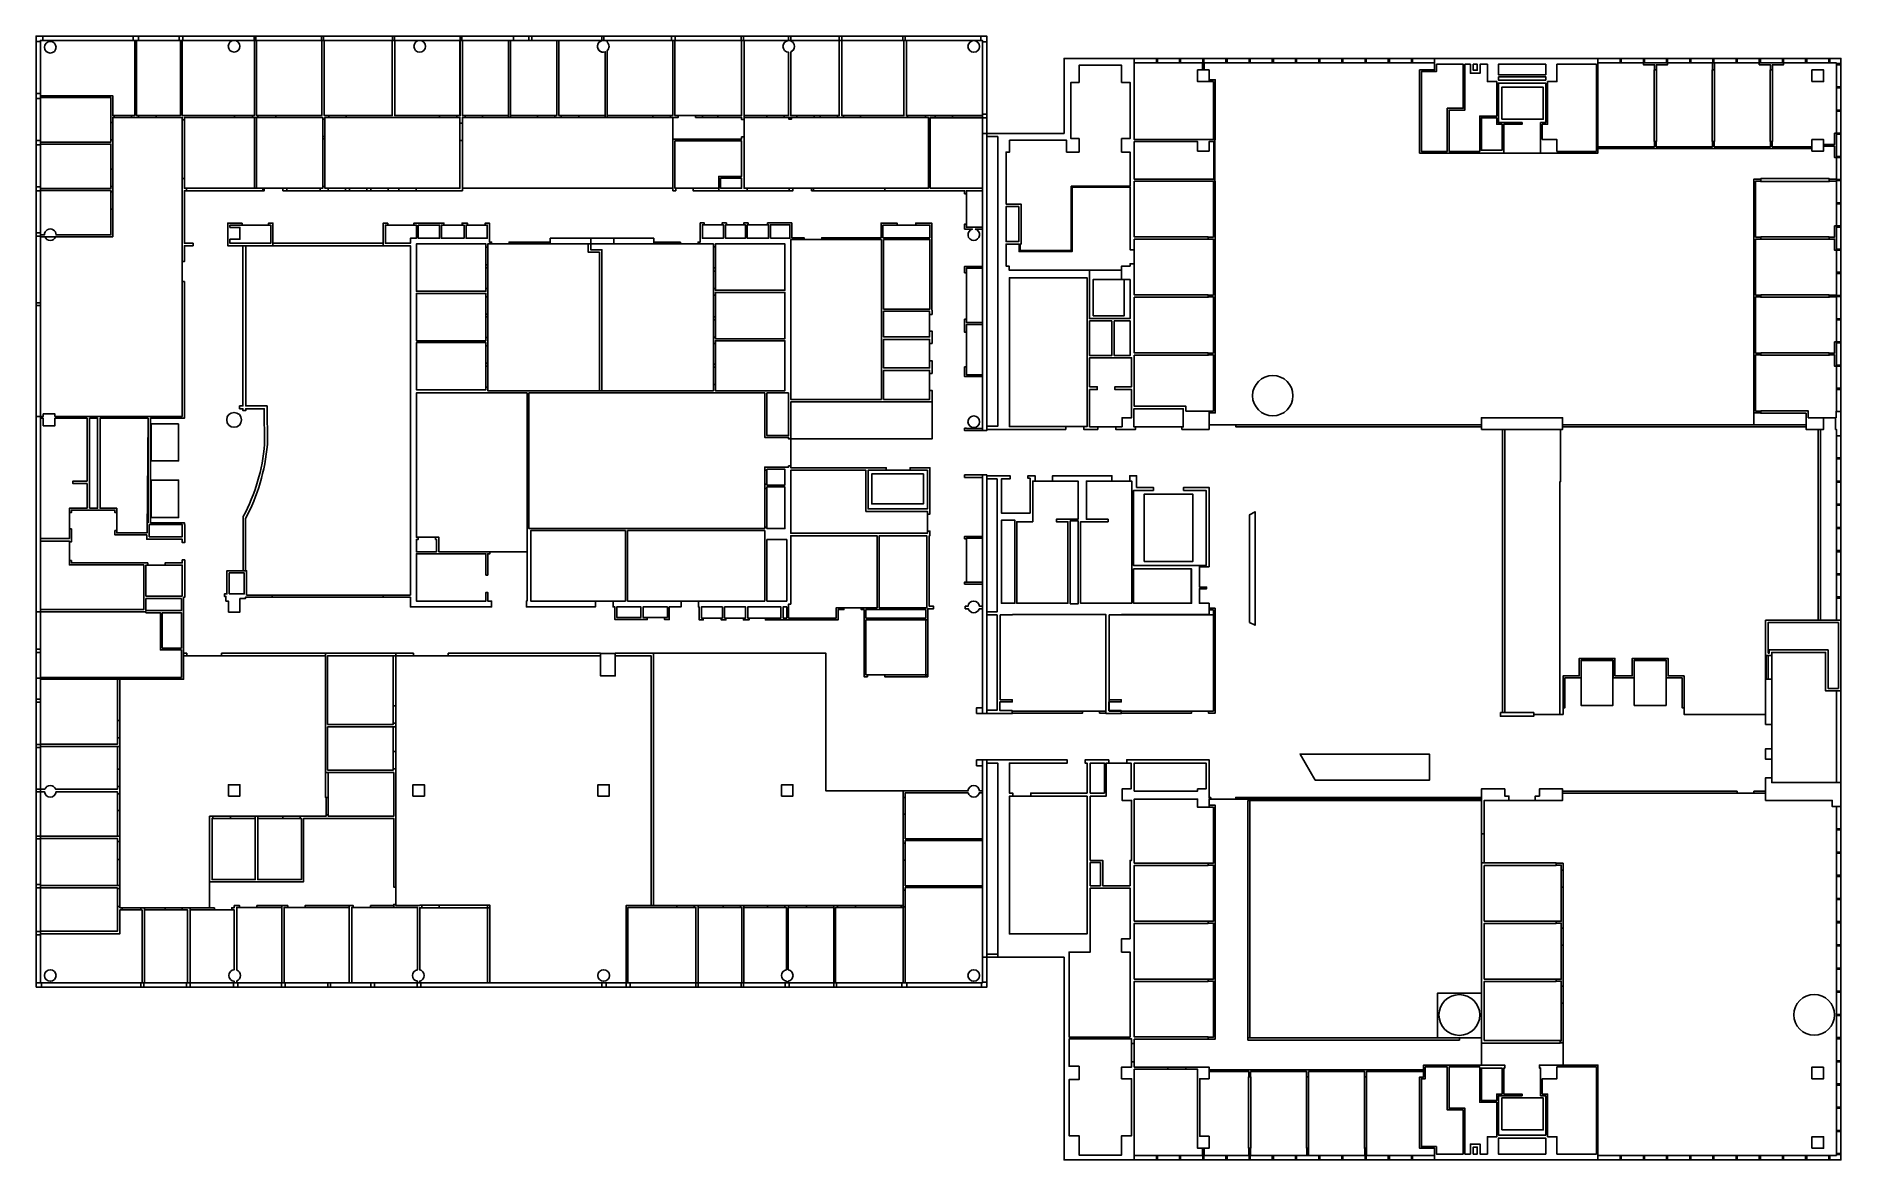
# Model space of a CAD drawing. Header units: centimetres. Extents: x -199 to 9291, y 516 to 6424.
import ezdxf

# ---------------------------------------------------------------- set-up
doc = ezdxf.new("R2010")
doc.units = ezdxf.units.CM
doc.header["$MEASUREMENT"] = 0
for name, color, linetype in [('0_Void', 7, 'Continuous'), ('Coffee', 3, 'Continuous'), ('E14-333', 2, 'Continuous'), ('E14-333A', 2, 'Continuous'), ('E14-333B', 2, 'Continuous'), ('E14-348', 2, 'Continuous'), ('E14-348A', 2, 'Continuous'), ('E14-348B', 2, 'Continuous'), ('E14-348C', 2, 'Continuous'), ('E14-348D', 2, 'Continuous'), ('E14-348F', 2, 'Continuous'), ('E14-348G', 2, 'Continuous'), ('E14-348H', 2, 'Continuous'), ('E14-348K', 2, 'Continuous'), ('E14-348P', 2, 'Continuous'), ('E14-348R', 2, 'Continuous'), ('E14-348S', 2, 'Continuous'), ('E14-348U', 2, 'Continuous'), ('E14-348V', 2, 'Continuous'), ('E14-374', 2, 'Continuous'), ('E14-374A', 2, 'Continuous'), ('E14-374B', 2, 'Continuous'), ('E14-374H', 2, 'Continuous'), ('E14-374K', 2, 'Continuous'), ('E14-374L', 2, 'Continuous'), ('E14-374N', 2, 'Continuous'), ('E15-301', 2, 'Continuous'), ('E15-305', 2, 'Continuous'), ('E15-305A', 2, 'Continuous'), ('E15-305B', 2, 'Continuous'), ('E15-305C', 2, 'Continuous'), ('E15-305D', 2, 'Continuous'), ('E15-305F', 2, 'Continuous'), ('E15-309', 2, 'Continuous'), ('E15-310', 2, 'Continuous'), ('E15-311', 2, 'Continuous'), ('E15-343', 2, 'Continuous'), ('E15-344', 2, 'Continuous'), ('E15-345', 2, 'Continuous'), ('E15-348', 2, 'Continuous'), ('E15-349', 2, 'Continuous'), ('E15-350', 2, 'Continuous'), ('E15-351', 2, 'Continuous'), ('E15-352', 2, 'Continuous'), ('E15-353', 2, 'Continuous'), ('E15-354', 2, 'Continuous'), ('E15-355', 2, 'Continuous'), ('E15-358', 2, 'Continuous'), ('E15-368', 2, 'Continuous'), ('E15-368A', 2, 'Continuous'), ('E15-379', 2, 'Continuous'), ('E15-380', 2, 'Continuous'), ('E15-381', 2, 'Continuous'), ('E15-384', 2, 'Continuous'), ('E15-384A', 2, 'Continuous'), ('E15-384B', 2, 'Continuous'), ('E15-384C', 2, 'Continuous'), ('E15-385', 2, 'Continuous'), ('E15-386', 2, 'Continuous'), ('E15-387', 2, 'Continuous'), ('E15-388', 2, 'Continuous'), ('E15-389', 2, 'Continuous'), ('E15-390', 2, 'Continuous'), ('E15-392', 2, 'Continuous'), ('Elevators_Primary', 2, 'Continuous'), ('Elevators_Secondary', 2, 'Continuous'), ('Floor', 3, 'Continuous'), ('Labs', 1, 'Continuous'), ('Meeting rooms', 1, 'Continuous'), ('Offices', 1, 'Continuous'), ('Stairs', 2, 'Continuous'), ('Toilets', 40, 'Continuous'), ('Walls', 6, 'Continuous')]:
    doc.layers.add(name, color=color, linetype=linetype)

msp = doc.modelspace()

# ---------------------------------------------------------------- linework, layer by layer
at = {"layer": '0_Void'}
for points in [[(5553.3, 5635), (5243.6, 5635), (5243.6, 5296.9), (4974.6, 5296.9), (4974.6, 5331), (4980.3, 5331), (4980.3, 5540.7), (4901.5, 5540.7), (4901.5, 5814.7), (4919.3, 5814.7), (4919.3, 5876.4), (5219.3, 5876.4), (5219.3, 5814.7), (5285.1, 5814.7), (5285.1, 5885.4), (5242, 5885.4), (5242, 6180.4), (5285.1, 6180.4), (5285.1, 6271.4), (5508.6, 6271.4), (5508.6, 6180.4), (5553.3, 6180.4), (5553.3, 5885.4), (5508.6, 5885.4), (5508.6, 5814.7), (5553.3, 5814.7)], [(7391.9, 5817.9), (7356.9, 5817.9), (7265.9, 5817.9), (7230.1, 5817.9), (7230.1, 6035.7), (7313.8, 6035.7), (7313.8, 6276.3), (7342.3, 6276.3), (7342.3, 6229.2), (7393.5, 6229.2), (7393.5, 6276.3), (7431.7, 6276.3), (7431.7, 6185.3), (7481.3, 6185.3), (7481.3, 6004), (7391.9, 6004)], [(4857.6, 4372.7), (4799.9, 4372.7), (4799.9, 5895.9), (4857.6, 5895.9)], [(5993.9, 5697.6), (5993.9, 5671.6), (5575.3, 5671.6), (5575.3, 5869.9), (5907.7, 5869.9), (5907.7, 5819.5), (5968.7, 5819.5), (5968.7, 5869.9), (5993.9, 5869.9), (5993.9, 5790.3)], [(3400.2, 5676.5), (3510.8, 5676.5), (3510.8, 5624.5), (3400.2, 5624.5)], [(4692.6, 5419.6), (4777.1, 5419.6), (4777.1, 5611.5), (4692.6, 5611.5)], [(5553.3, 5301), (5575.3, 5301), (5575.3, 5227), (5553.3, 5227), (5553.3, 5214.8), (5508.6, 5214.8), (5508.6, 5194.5), (5339.6, 5194.5), (4916.9, 5194.5), (4916.9, 5214.8), (4901.5, 5214.8), (4901.5, 5331), (4969.7, 5331), (4969.7, 5291.2), (5248.5, 5291.2), (5248.5, 5630.1), (5553.3, 5630.1)], [(1035, 5431), (820.4, 5431), (820.4, 5418), (872.4, 5418), (872.4, 5356.2), (820.4, 5356.2), (820.4, 5335.1), (1035, 5335.1)], [(1800.6, 5431), (1638.1, 5431), (1638.1, 5335.1), (1769.7, 5335.1), (1769.7, 5361.1), (1800.6, 5361.1)], [(1810.4, 5361.1), (1922.5, 5361.1), (1922.5, 5431), (1810.4, 5431)], [(2051, 5431), (1932.3, 5431), (1932.3, 5361.1), (2051, 5361.1)], [(2172.9, 5431), (2062.3, 5431), (2062.3, 5361.1), (2172.9, 5361.1)], [(3414.8, 5432.6), (3304.3, 5432.6), (3304.3, 5361.1), (3414.8, 5361.1)], [(3530.3, 5432.6), (3426.2, 5432.6), (3426.2, 5361.1), (3530.3, 5361.1)], [(3652.2, 5432.6), (3540, 5432.6), (3540, 5361.1), (3652.2, 5361.1)], [(3661.9, 5361.1), (3764.4, 5361.1), (3764.4, 5432.6), (3661.9, 5432.6)], [(4500.7, 5431), (4253.7, 5431), (4253.7, 5364.4), (4500.7, 5364.4)], [(4500.7, 5354.6), (4256.9, 5354.6), (4256.9, 4988.9), (4500.7, 4988.9)], [(4692.6, 4918.9), (4777.1, 4918.9), (4777.1, 5203.4), (4692.6, 5203.4)], [(4499.1, 4977.5), (4256.9, 4977.5), (4256.9, 4842.5), (4499.1, 4842.5)], [(4692.6, 4907.6), (4777.1, 4907.6), (4777.1, 4644.2), (4692.6, 4644.2)], [(5340.4, 4927.1), (5456.6, 4927.1), (5456.6, 4744.2), (5340.4, 4744.2)], [(5469.6, 4744.2), (5553.3, 4744.2), (5553.3, 4927.1), (5469.6, 4927.1)], [(4499.1, 4829.5), (4256.9, 4829.5), (4256.9, 4680), (4499.1, 4680)], [(4499.1, 4667), (4256.9, 4667), (4256.9, 4514.2), (4499.1, 4514.2)], [(5561.4, 4417.5), (5511.1, 4417.5), (5511.1, 4370.3), (5477.7, 4370.3), (5383.4, 4370.3), (5340.4, 4370.3), (5340.4, 4566.2), (5380.2, 4566.2), (5380.2, 4580.8), (5340.4, 4580.8), (5340.4, 4732.8), (5561.4, 4732.8), (5561.4, 4580.8), (5473.7, 4580.8), (5473.7, 4566.2), (5561.4, 4566.2)], [(3757.8, 4548.3), (3644.1, 4548.3), (3644.1, 4324), (3757.8, 4324)], [(3757.8, 4548.3), (3644.1, 4548.3), (3644.1, 4324), (3757.8, 4324)], [(5832.9, 4369.5), (5825.6, 4369.5), (5581.8, 4369.5), (5573.6, 4369.5), (5573.6, 4465.4), (5832.9, 4465.4)], [(82.4, 3942), (124.6, 3942), (124.6, 4415), (82.4, 4415)], [(7830, 2858.5), (7812.9, 2858.5), (7812.9, 4082.6), (7817, 4082.6), (7817, 4356.5), (7827.5, 4356.5), (7827.5, 4370.3), (9107.7, 4370.3), (9107.7, 4356.5), (9171.9, 4356.5), (9171.9, 3353.5), (8894.7, 3353.5), (8894.7, 2857.7), (8465.6, 2857.7), (8465.6, 3060.9), (8381.9, 3060.9), (8381.9, 3152.7), (8193.3, 3152.7), (8193.3, 3060.9), (8102.3, 3060.9), (8102.3, 3152.7), (7914.5, 3152.7), (7914.5, 3060.9), (7830, 3060.9)], [(9267, 3841.2), (9267, 3841.2), (9267, 3835.5), (9267, 3835.5), (9267, 3719.3), (9267, 3719.3), (9267, 3713.6), (9267, 3713.6), (9267, 3597.3), (9267, 3597.3), (9267, 3591.6), (9267, 3591.6), (9267, 3591.6), (9267, 3475.4), (9267, 3475.4), (9267, 3469.7), (9267, 3469.7), (9267, 3353.5), (9182.9, 3353.5), (9182.9, 4356.5), (9199.5, 4356.5), (9199.5, 4417.5), (9262.9, 4417.5), (9262.9, 4356.5), (9267, 4356.5), (9267, 4323.2), (9267, 4323.2), (9267, 4206.9), (9267, 4206.9), (9267, 4201.2), (9267, 4201.2), (9267, 4201.2), (9267, 4085), (9267, 4085), (9267, 4079.3), (9267, 4079.3), (9267, 3963.1), (9267, 3963.1), (9267, 3957.4), (9267, 3957.4)], [(3738.3, 4146.8), (3644.1, 4146.8), (3644.1, 4063.9), (3738.3, 4063.9)], [(4487.7, 4141.9), (4175.6, 4141.9), (4175.6, 3938.7), (4487.7, 3938.7)], [(4853.5, 3397.4), (4799.9, 3397.4), (4799.9, 4096.4), (4853.5, 4096.4)], [(3738.3, 4054.1), (3644.1, 4054.1), (3644.1, 3834.7), (3738.3, 3834.7)], [(396.1, 3855.8), (570, 3855.8), (570, 3792.4), (396.1, 3792.4)], [(4234.1, 3418.5), (4484.5, 3418.5), (4484.5, 3797.3), (4234.1, 3797.3)], [(4876.3, 3878.6), (4947.8, 3878.6), (4947.8, 3442.1), (4876.3, 3442.1)], [(5281, 3875.3), (5238.8, 3875.3), (5238.8, 3439.7), (5281, 3439.7)], [(4777.1, 3784.3), (4692.6, 3784.3), (4692.6, 3553.4), (4777.1, 3553.4)], [(378.2, 3642.9), (570, 3642.9), (570, 3480.3), (378.2, 3480.3)], [(5572, 3442.1), (5874.4, 3442.1), (5874.4, 3623.3), (5572, 3623.3)], [(565.2, 3467.3), (378.2, 3467.3), (378.2, 3403.9), (565.2, 3403.9)], [(2980.8, 3423.4), (2854, 3423.4), (2854, 3368.1), (2980.8, 3368.1)], [(3120.6, 3368.1), (3106, 3368.1), (3014.9, 3368.1), (2992.2, 3368.1), (2992.2, 3423.4), (3120.6, 3423.4)], [(3410, 3364.9), (3309.2, 3364.9), (3299.4, 3364.9), (3299.4, 3423.4), (3410, 3423.4)], [(3531.9, 3364.9), (3421.3, 3364.9), (3421.3, 3423.4), (3531.9, 3423.4)], [(3717.2, 3364.9), (3635.9, 3364.9), (3543.3, 3364.9), (3543.3, 3423.4), (3717.2, 3423.4)], [(464.4, 3207.2), (565.2, 3207.2), (565.2, 3392.5), (464.4, 3392.5)], [(4853.5, 2879.6), (4799.9, 2879.6), (4799.9, 3381.1), (4853.5, 3381.1)], [(4857.6, 1597.8), (4799.9, 1597.8), (4799.9, 2602.5), (4857.6, 2602.5)], [(5418.4, 2444.8), (5343.6, 2444.8), (5343.6, 2452.1), (5343.6, 2602.5), (5418.4, 2602.5)], [(5558.2, 2466.7), (5511.1, 2466.7), (5511.1, 2405.8), (5561.4, 2405.8), (5561.4, 2090.4), (5553.3, 2090.4), (5553.3, 1957.1), (5409.5, 1957.1), (5409.5, 2090.4), (5343.6, 2090.4), (5343.6, 2427.7), (5427.3, 2427.7), (5427.3, 2602.5), (5441.2, 2602.5), (5535.4, 2602.5), (5558.2, 2602.5)], [(5952.4, 2466.7), (5907.7, 2466.7), (5907.7, 2455.4), (5575.3, 2455.4), (5575.3, 2602.5), (5952.4, 2602.5)], [(7400.8, 1393.4), (7169.7, 1393.4), (7169.7, 1157.3), (6183.2, 1157.3), (6183.2, 2405), (7400.8, 2405), (7400.8, 2230.2), (7400.8, 2230.2), (7400.8, 2077.4)], [(5397.3, 1957.1), (5343.6, 1957.1), (5343.6, 2079), (5397.3, 2079)], [(5508.6, 1608.4), (5553.3, 1608.4), (5553.3, 1161.4), (5232.3, 1161.4), (5232.3, 1608.4), (5343.6, 1608.4), (5343.6, 1944.9), (5553.3, 1944.9), (5553.3, 1679.1), (5508.6, 1679.1)], [(5561.4, 1003.7), (5508.6, 1003.7), (5508.6, 942.7), (5561.4, 942.7), (5561.4, 642.8), (5508.6, 642.8), (5508.6, 541.2), (5285.1, 541.2), (5285.1, 642.8), (5232.3, 642.8), (5232.3, 937.9), (5285.1, 937.9), (5285.1, 1008.6), (5232.3, 1008.6), (5232.3, 1152.4), (5561.4, 1152.4), (5561.4, 1128.1), (5561.4, 1032.1)], [(7304.9, 546.9), (7163.5, 546.9), (7163.5, 585.9), (7084.6, 585.9), (7084.6, 942.7), (7105, 942.7), (7105, 1005.3), (7221.2, 1005.3), (7221.2, 778.5), (7304.9, 778.5)], [(7391.9, 819.2), (7481.3, 819.2), (7481.3, 637.9), (7431.7, 637.9), (7431.7, 546.9), (7393.5, 546.9), (7393.5, 598.9), (7342.3, 598.9), (7342.3, 546.9), (7313.8, 546.9), (7313.8, 787.5), (7230.1, 787.5), (7230.1, 1005.3), (7265.9, 1005.3), (7356.9, 1005.3), (7391.9, 1005.3)], [(7508.9, 862.3), (7481.3, 862.3), (7481.3, 828.1), (7400.8, 828.1), (7400.8, 998.8), (7508.9, 998.8)], [(8004.7, 546.9), (7797.5, 546.9), (7797.5, 637.9), (7747.9, 637.9), (7747.9, 862.3), (7720.2, 862.3), (7720.2, 942.7), (7797.5, 942.7), (7797.5, 1005.3), (8004.7, 1005.3)], [(7738.9, 546.9), (7490.2, 546.9), (7490.2, 630.6), (7738.9, 630.6)]]:
    msp.add_lwpolyline(points, close=True, dxfattribs=at)
msp.add_lwpolyline([(1769.7, 3485.2), (1626.7, 3485.2), (1043.1, 3485.2), (908.2, 3485.2), (908.2, 3613.6), (901.7, 3613.6), (901.7, 3886.1, 0.100693), (1017.1, 4276.8), (1015.5, 4480), (903.3, 4480), (903.3, 5322.1), (1046.3, 5322.1), (1626.7, 5322.1), (1769.7, 5322.1)], format="xyb", close=True, dxfattribs=at)
at = {"layer": 'Coffee'}
for points in [[(4512.1, 4501.2), (3769.2, 4501.2), (3769.2, 4306.1), (4512.1, 4306.1)], [(5991, 2875.2), (5443.6, 2875.2), (5443.6, 3381.1), (5991, 3381.1)]]:
    msp.add_lwpolyline(points, close=True, dxfattribs=at)
at = {"layer": 'E14-333'}
msp.add_lwpolyline([(7415.4, 2405.8), (7827.5, 2405.8), (7827.5, 2444.4), (8894.7, 2444.4), (8894.7, 2405.8), (9245.1, 2405.8), (9245.1, 2373.3), (9267.8, 2373.3), (9267, 539.6), (8012.9, 539.6), (8012.9, 1014.3), (7829.6, 1014.3), (7829.6, 2075.4), (7792.6, 2075.4), (7792.6, 2077.4), (7415.4, 2077.4)], close=True, dxfattribs=at)
at = {"layer": 'E14-333A'}
msp.add_lwpolyline([(7819.8, 1770.6), (7792.6, 1770.6), (7792.6, 1771.8), (7415.4, 1771.8), (7415.4, 2063.6), (7792.6, 2063.6), (7792.6, 2065.6), (7819.8, 2065.6), (7819.8, 2038.4)], close=True, dxfattribs=at)
at = {"layer": 'E14-333B'}
msp.add_lwpolyline([(7819.8, 1465.8), (7792.6, 1465.8), (7792.6, 1467), (7415.4, 1467), (7415.4, 1759.6), (7792.6, 1759.6), (7792.6, 1760.8), (7819.8, 1760.8)], close=True, dxfattribs=at)
at = {"layer": 'E14-348'}
msp.add_lwpolyline([(8832.6, 4380.1), (8832.6, 5672), (8869.5, 5672), (8869.5, 5674.9), (9229.6, 5674.9), (9229.6, 5672), (9267, 5672), (9267, 5786), (9257.3, 5786), (9257.3, 5845), (9199.5, 5845), (9199.5, 5819.5), (9138.6, 5819.5), (9138.6, 5832.9), (8012.9, 5832.9), (8012.9, 5809), (7711.3, 5809), (7075.7, 5809), (7075.7, 6246.3), (7154.5, 6246.3), (7154.5, 6283.6), (5943.1, 6283.6), (5943.1, 6246.3), (5968.7, 6246.3), (5968.7, 6195), (6000.8, 6195), (6000.8, 5880.5), (5998.7, 5880.5), (5998.7, 5661), (6000.8, 5661), (6000.8, 4443.1), (5968.7, 4443.1), (5968.7, 4380.1), (7400.8, 4380.1), (7400.8, 4417.5), (7827.5, 4417.5), (7827.5, 4380.1)], close=True, dxfattribs=at)
at = {"layer": 'E14-348A'}
msp.add_lwpolyline([(9267, 4450.8), (9265.4, 4450.8), (9265.4, 4417.5), (9262.9, 4417.5), (9199.5, 4417.5), (9119.1, 4417.5), (9119.1, 4454), (8869.5, 4454), (8869.5, 4452.8), (8842.3, 4452.8), (8842.3, 4480), (8842.3, 4747.9), (8869.5, 4747.9), (8869.5, 4746.6), (9229.6, 4746.6), (9229.6, 4747.9), (9257.3, 4747.9), (9257.3, 4688.9), (9267, 4688.9), (9267, 4572.7), (9267, 4572.7), (9267, 4567), (9267, 4567)], close=True, dxfattribs=at)
at = {"layer": 'E14-348B'}
msp.add_lwpolyline([(9267, 4938.5), (9267, 4938.5), (9267, 4932.8), (9267, 4932.8), (9267, 4932.8), (9267, 4816.5), (9257.3, 4816.5), (9257.3, 4757.6), (9229.6, 4757.6), (9229.6, 4758.8), (8869.5, 4758.8), (8869.5, 4757.6), (8842.3, 4757.6), (8842.3, 5052.7), (8869.5, 5052.7), (8869.5, 5051.4), (9229.6, 5051.4), (9229.6, 5052.7), (9267, 5052.7)], close=True, dxfattribs=at)
at = {"layer": 'E14-348C'}
msp.add_lwpolyline([(9267, 5062.4), (9229.6, 5062.4), (9229.6, 5063.6), (8869.5, 5063.6), (8869.5, 5062.4), (8842.3, 5062.4), (8842.3, 5357.5), (8869.5, 5357.5), (8869.5, 5356.2), (9229.6, 5356.2), (9229.6, 5357.5), (9257.3, 5357.5), (9257.3, 5298.5), (9267, 5298.5), (9267, 5182.3), (9267, 5182.3), (9267, 5176.6), (9267, 5176.6)], close=True, dxfattribs=at)
at = {"layer": 'E14-348D'}
msp.add_lwpolyline([(9267, 5548.1), (9267, 5548.1), (9267, 5542.4), (9267, 5542.4), (9267, 5426.1), (9257.3, 5426.1), (9257.3, 5367.2), (9229.6, 5367.2), (9229.6, 5368.4), (8869.5, 5368.4), (8842.3, 5367.2), (8842.3, 5483), (8842.3, 5662.3), (8869.5, 5662.3), (8869.5, 5659.4), (9229.6, 5659.4), (9229.6, 5662.3), (9267, 5662.3)], close=True, dxfattribs=at)
at = {"layer": 'E14-348F'}
msp.add_lwpolyline([(9267, 6035.7), (9267, 6035.7), (9267, 6035.7), (9267, 6030), (9267, 5913.8), (9267, 5913.8), (9267, 5913.6), (9257.3, 5913.6), (9257.3, 5854.7), (9199.5, 5854.7), (9199.5, 5880.5), (9138.6, 5880.5), (9138.6, 5842.7), (9045.4, 5842.7), (8929.7, 5842.7), (8929.7, 5869.9), (8930.5, 5869.9), (8930.5, 6246.3), (8930.1, 6246.3), (8930.1, 6273.9), (8989, 6273.9), (8989, 6283.6), (9105.3, 6283.6), (9105.3, 6283.6), (9110.9, 6283.6), (9227.2, 6283.6), (9232.9, 6283.6), (9267, 6283.6), (9267, 6279.6), (9267, 6279.6), (9267, 6273.9), (9267, 6157.7), (9267, 6157.7), (9267, 6152)], close=True, dxfattribs=at)
at = {"layer": 'E14-348G'}
msp.add_lwpolyline([(8919.1, 5869.9), (8919.9, 5869.9), (8919.9, 5842.7), (8624.9, 5842.7), (8624.9, 5869.9), (8625.7, 5869.9), (8625.7, 6246.3), (8625.3, 6246.3), (8625.3, 6283.6), (8739.5, 6283.6), (8745.2, 6283.6), (8861.4, 6283.6), (8861.4, 6273.9), (8920.3, 6273.9), (8920.3, 6246.3), (8919.1, 6246.3)], close=True, dxfattribs=at)
at = {"layer": 'E14-348H'}
msp.add_lwpolyline([(8614.3, 5869.9), (8615.1, 5869.9), (8615.1, 5842.7), (8320.1, 5842.7), (8320.1, 5869.9), (8320.9, 5869.9), (8320.9, 6246.3), (8320.5, 6273.9), (8379.4, 6273.9), (8379.4, 6283.6), (8379.4, 6283.6), (8495.7, 6283.6), (8501.3, 6283.6), (8615.5, 6283.6), (8615.5, 6246.3), (8614.3, 6246.3)], close=True, dxfattribs=at)
at = {"layer": 'E14-348K'}
msp.add_lwpolyline([(8309.5, 5869.9), (8310.3, 5869.9), (8310.3, 5842.7), (8042.9, 5842.7), (8012.9, 5842.7), (8012.9, 6283.6), (8129.9, 6283.6), (8135.6, 6283.6), (8251.8, 6283.6), (8251.8, 6273.9), (8310.7, 6273.9), (8310.7, 6246.3), (8309.5, 6246.3)], close=True, dxfattribs=at)
at = {"layer": 'E14-348P'}
msp.add_lwpolyline([(5991, 6005.7), (5991, 5917.9), (5991, 5880.5), (5575.3, 5880.5), (5575.3, 6180.4), (5575.3, 6283.6), (5691.5, 6283.6), (5697.2, 6283.6), (5813.4, 6283.6), (5819.1, 6283.6), (5933.3, 6283.6), (5933.3, 6246.3), (5907.7, 6246.3), (5907.7, 6185.3), (5968.7, 6185.3), (5991, 6185.3)], close=True, dxfattribs=at)
at = {"layer": 'E14-348R'}
msp.add_lwpolyline([(5991, 5481.8), (5991, 5394.4), (5991, 5367.2), (5963.8, 5367.2), (5963.8, 5368.4), (5575.3, 5368.4), (5575.3, 5661), (5991, 5661)], close=True, dxfattribs=at)
at = {"layer": 'E14-348S'}
msp.add_lwpolyline([(5991, 5178.2), (5991, 5089.6), (5991, 5062.4), (5963.8, 5062.4), (5963.8, 5063.6), (5575.3, 5063.6), (5575.3, 5227), (5575.3, 5301), (5575.3, 5356.2), (5963.8, 5356.2), (5963.8, 5357.5), (5991, 5357.5)], close=True, dxfattribs=at)
at = {"layer": 'E14-348U'}
msp.add_lwpolyline([(5991, 4873.4), (5991, 4784.8), (5991, 4757.6), (5963.8, 4757.6), (5963.8, 4758.8), (5575.3, 4758.8), (5575.3, 5051.4), (5963.8, 5051.4), (5963.8, 5052.7), (5991, 5052.7)], close=True, dxfattribs=at)
at = {"layer": 'E14-348V'}
msp.add_lwpolyline([(5991, 4568.6), (5991, 4480), (5991, 4452.8), (5968.7, 4452.8), (5968.7, 4453.2), (5846.7, 4453.2), (5846.7, 4478.4), (5575.3, 4478.4), (5575.3, 4746.6), (5963.8, 4746.6), (5991, 4747.9)], close=True, dxfattribs=at)
at = {"layer": 'E14-374'}
msp.add_lwpolyline([(5575.3, 1003.7), (5575.3, 1150), (5963.8, 1150), (5963.8, 1151.2), (6000.8, 1151.2), (6000.8, 2380.2), (5968.7, 2380.2), (5968.7, 2413.1), (6108.5, 2412.4), (6183.2, 2412.4), (6183.2, 1157.3), (7400.8, 1157.3), (7400.8, 1129.7), (7400.8, 1014.3), (7096, 1014.3), (7096, 990.3), (5968.7, 990.3), (5968.7, 1003.7)], close=True, dxfattribs=at)
at = {"layer": 'E14-374A'}
msp.add_lwpolyline([(5991, 2075.4), (5963.8, 2075.4), (5963.8, 2075.4), (5963.8, 2076.6), (5575.3, 2076.6), (5575.3, 2413.1), (5907.7, 2413.1), (5907.7, 2370), (5968.7, 2370), (5991, 2370.4), (5991, 2343.2)], close=True, dxfattribs=at)
at = {"layer": 'E14-374B'}
msp.add_lwpolyline([(5991, 1770.6), (5963.8, 1770.6), (5963.8, 1771.8), (5575.3, 1771.8), (5575.3, 2064.4), (5963.8, 2064.4), (5991, 2065.6), (5991, 1949.8), (5991, 1949.8)], close=True, dxfattribs=at)
at = {"layer": 'E14-374H'}
msp.add_lwpolyline([(6175.9, 577), (6177.1, 577), (6177.1, 539.6), (6062.9, 539.6), (6062.9, 539.6), (6057.3, 539.6), (6057.3, 539.6), (5943.1, 539.6), (5943.1, 577), (5968.7, 577), (5968.7, 640.4), (5919.1, 640.4), (5919.1, 942.7), (5968.7, 942.7), (5968.7, 980.5), (6061.3, 980.5), (6176.7, 980.5), (6176.7, 953.3), (6175.9, 953.3)], close=True, dxfattribs=at)
at = {"layer": 'E14-374K'}
msp.add_lwpolyline([(6480.7, 577), (6481.9, 577), (6481.9, 539.6), (6428.7, 539.6), (6428.7, 539.6), (6423, 539.6), (6423, 539.6), (6306.8, 539.6), (6306.8, 539.6), (6301.1, 539.6), (6301.1, 539.6), (6186.9, 539.6), (6186.9, 577), (6187.3, 577), (6187.3, 953.3), (6186.5, 953.3), (6186.5, 980.5), (6481.5, 980.5), (6481.5, 953.3), (6480.7, 953.3)], close=True, dxfattribs=at)
at = {"layer": 'E14-374L'}
msp.add_lwpolyline([(6785.5, 577), (6786.7, 577), (6786.7, 539.6), (6672.5, 539.6), (6672.5, 539.6), (6666.9, 539.6), (6666.9, 539.6), (6550.6, 539.6), (6550.6, 539.6), (6544.9, 539.6), (6544.9, 539.6), (6491.7, 539.6), (6491.7, 577), (6492.1, 577), (6492.1, 953.3), (6491.3, 953.3), (6491.3, 980.5), (6786.3, 980.5), (6786.3, 953.3), (6785.5, 953.3)], close=True, dxfattribs=at)
at = {"layer": 'E14-374N'}
msp.add_lwpolyline([(7075.7, 577), (7154.5, 577), (7154.5, 539.6), (7038.3, 539.6), (7038.3, 539.6), (7032.6, 539.6), (7032.6, 539.6), (6916.4, 539.6), (6916.4, 539.6), (6910.7, 539.6), (6910.7, 539.6), (6796.5, 539.6), (6796.5, 577), (6796.9, 577), (6796.9, 953.3), (6796.1, 953.3), (6796.1, 980.5), (7096, 980.5), (7096, 951.7), (7075.7, 951.7)], close=True, dxfattribs=at)
at = {"layer": 'E15-301'}
msp.add_lwpolyline([(570, 5996.7), (570, 4424.8), (-99.7, 4424.8), (-99.7, 4437.8), (-161.5, 4437.8), (-161.5, 4424.8), (-176.1, 4424.8), (-176.1, 5369.2), (-152.8, 5369.2), (204.3, 5369.2), (204.3, 5996.7)], close=True, dxfattribs=at)
at = {"layer": 'E15-305'}
msp.add_lwpolyline([(1308.1, 5996.7), (960.2, 5996.7), (960.2, 5624.5), (1308.1, 5624.5)], close=True, dxfattribs=at)
at = {"layer": 'E15-305A'}
msp.add_lwpolyline([(560.3, 6006.5), (329.5, 6006.5), (329.5, 6401.5), (560.3, 6401.5)], close=True, dxfattribs=at)
at = {"layer": 'E15-305B'}
msp.add_lwpolyline([(319.7, 6006.5), (204.3, 6006.5), (204.3, 6110.5), (-176.1, 6110.5), (-176.1, 6401.5), (319.7, 6401.5)], close=True, dxfattribs=at)
at = {"layer": 'E15-305C'}
msp.add_lwpolyline([(-176.1, 5866.7), (194.5, 5866.7), (194.5, 6100.8), (-176.1, 6100.8)], close=True, dxfattribs=at)
at = {"layer": 'E15-305D'}
msp.add_lwpolyline([(194.5, 5856.9), (-176.1, 5856.9), (-176.1, 5622.8), (194.5, 5622.8)], close=True, dxfattribs=at)
at = {"layer": 'E15-305F'}
msp.add_lwpolyline([(194.5, 5513.9), (194.5, 5379), (-93.9, 5379, 1.041042), (-154.8, 5379), (-176.1, 5379), (-176.1, 5390.4), (-176.1, 5611.5), (-176.1, 5613.1), (194.5, 5613.1), (194.5, 5605)], format="xyb", close=True, dxfattribs=at)
at = {"layer": 'E15-309'}
msp.add_lwpolyline([(948.8, 6401.5), (570, 6401.5), (570, 6006.5), (948.8, 6006.5)], close=True, dxfattribs=at)
at = {"layer": 'E15-310'}
msp.add_lwpolyline([(948.8, 5996.7), (581.4, 5996.7), (581.4, 5624.5), (948.8, 5624.5)], close=True, dxfattribs=at)
at = {"layer": 'E15-311'}
msp.add_lwpolyline([(960.2, 6006.5), (1303.2, 6006.5), (1303.2, 6401.5), (960.2, 6401.5)], close=True, dxfattribs=at)
at = {"layer": 'E15-343'}
msp.add_lwpolyline([(4222.8, 3418.5), (4139.9, 3418.5), (4048.8, 3418.5), (4008.2, 3418.5), (4008.2, 3364.9), (3757.8, 3364.9), (3757.8, 3438), (3769.2, 3438), (3769.2, 3797.3), (4222.8, 3797.3)], close=True, dxfattribs=at)
at = {"layer": 'E15-344'}
msp.add_lwpolyline([(4360.9, 2456.2), (4360.9, 1853.1), (3047.5, 1853.1), (3047.5, 3179.6), (3953.6, 3179.6), (3953.6, 2456.2)], close=True, dxfattribs=at)
at = {"layer": 'E15-345'}
msp.add_lwpolyline([(4479.6, 3355.1), (4164.2, 3355.1), (4164.2, 3065.8), (4479.6, 3065.8)], close=True, dxfattribs=at)
at = {"layer": 'E15-348'}
msp.add_lwpolyline([(4777.1, 2204.2), (4370.7, 2204.2), (4370.7, 2422), (4370.7, 2446.4), (4701.7, 2446.4, 0.782342), (4760.9, 2446.4), (4777.1, 2446.4)], format="xyb", close=True, dxfattribs=at)
at = {"layer": 'E15-349'}
msp.add_lwpolyline([(4777.1, 1960.4), (4777.1, 1957.1), (4370.7, 1957.1), (4370.7, 2194.4), (4777.1, 2194.4), (4777.1, 2191.2)], close=True, dxfattribs=at)
at = {"layer": 'E15-350'}
msp.add_lwpolyline([(4777.1, 1449.9), (4777.1, 1446.7), (4772.2, 1446.7), (4378.8, 1446.7), (4370.7, 1446.7), (4370.7, 1846.6), (4370.7, 1947.4), (4777.1, 1947.4), (4777.1, 1945.7)], close=True, dxfattribs=at)
at = {"layer": 'E15-351'}
msp.add_lwpolyline([(4360.9, 1446.7), (4352.8, 1446.7), (4009.8, 1446.7), (4004.9, 1446.7), (4004.9, 1843.3), (4109, 1843.3), (4349.6, 1843.3), (4360.9, 1843.3)], close=True, dxfattribs=at)
at = {"layer": 'E15-352'}
msp.add_lwpolyline([(3995.2, 1446.7), (3761.1, 1446.7), (3756.2, 1446.7), (3756.2, 1455.5, 0.8256), (3756.2, 1515.4), (3756.2, 1843.3), (3995.2, 1843.3)], format="xyb", close=True, dxfattribs=at)
at = {"layer": 'E15-353'}
msp.add_lwpolyline([(3746.5, 1515.7, 0.876862), (3746.5, 1455.2), (3746.5, 1446.7), (3740, 1446.7), (3522.1, 1446.7), (3522.1, 1843.3), (3746.5, 1843.3)], format="xyb", close=True, dxfattribs=at)
at = {"layer": 'E15-354'}
msp.add_lwpolyline([(3512.4, 1446.7), (3507.5, 1446.7), (3281.5, 1446.7), (3281.5, 1843.3), (3512.4, 1843.3)], close=True, dxfattribs=at)
at = {"layer": 'E15-355'}
msp.add_lwpolyline([(3270.2, 1446.7), (2925.5, 1446.7), (2912.5, 1446.7), (2912.5, 1843.3), (3169.4, 1843.3), (3270.2, 1843.3)], close=True, dxfattribs=at)
at = {"layer": 'E15-358'}
msp.add_lwpolyline([(2402.1, 3454.3), (2899.5, 3454.3), (2899.5, 3824.9), (2402.1, 3824.9)], close=True, dxfattribs=at)
at = {"layer": 'E15-368'}
msp.add_lwpolyline([(2187.5, 1854.7), (1818.5, 1854.7), (1818.5, 1853.1), (1693.3, 1853.1), (1693.3, 3166.6), (2769.5, 3166.6), (2769.5, 3060.9), (2845.9, 3060.9), (2845.9, 3166.6), (3034.5, 3166.6), (3034.5, 1853.1), (2902.8, 1853.1), (2902.8, 1446.7), (2187.5, 1446.7)], close=True, dxfattribs=at)
at = {"layer": 'E15-368A'}
msp.add_lwpolyline([(2174.5, 1446.7), (1823.4, 1446.7), (1818.5, 1446.7), (1818.5, 1455.9, 0.343333), (1841.5, 1485.4, 0.343333), (1818.5, 1515), (1818.5, 1841.7), (1829.9, 1841.7), (1920.9, 1841.7), (2174.5, 1841.7)], format="xyb", close=True, dxfattribs=at)
at = {"layer": 'E15-379'}
msp.add_lwpolyline([(1337.3, 2552.1), (1682, 2552.1), (1682, 2322.9), (1337.3, 2322.9)], close=True, dxfattribs=at)
at = {"layer": 'E15-380'}
msp.add_lwpolyline([(966.7, 2311.5), (1195.9, 2311.5), (1195.9, 1989.6), (966.7, 1989.6)], close=True, dxfattribs=at)
at = {"layer": 'E15-381'}
msp.add_lwpolyline([(953.7, 2311.5), (726.1, 2311.5), (726.1, 1989.6), (953.7, 1989.6)], close=True, dxfattribs=at)
at = {"layer": 'E15-384'}
msp.add_lwpolyline([(1322.7, 3166.6), (1322.7, 2422), (1326, 2422), (1326, 2322.9), (713.1, 2322.9), (713.1, 1841.7), (241.7, 1841.7), (241.7, 3043), (576.5, 3043), (576.5, 3166.6)], close=True, dxfattribs=at)
at = {"layer": 'E15-384A'}
msp.add_lwpolyline([(1093.5, 1446.7), (861, 1446.7), (856.2, 1446.7), (856.2, 1456.9, 0.693908), (856.2, 1514), (856.2, 1843.3), (870.8, 1843.3), (1093.5, 1843.3)], format="xyb", close=True, dxfattribs=at)
at = {"layer": 'E15-384B'}
msp.add_lwpolyline([(1447.9, 1446.7), (1348.7, 1446.7), (1335.7, 1446.7), (1111.4, 1446.7), (1104.9, 1446.7), (1104.9, 1843.3), (1447.9, 1843.3)], close=True, dxfattribs=at)
at = {"layer": 'E15-384C'}
msp.add_lwpolyline([(1807.1, 1515.7, 0.377108), (1780.5, 1485.4, 0.377108), (1807.1, 1455.2), (1807.1, 1446.7), (1581.2, 1446.7), (1561.7, 1446.7), (1460.9, 1446.7), (1460.9, 1843.3), (1560, 1843.3), (1682, 1843.3), (1807.1, 1843.3)], format="xyb", close=True, dxfattribs=at)
at = {"layer": 'E15-385'}
msp.add_lwpolyline([(843.1, 1515.8, 0.926039), (843.1, 1455), (843.1, 1446.7), (839.9, 1446.7), (610.7, 1446.7), (610.7, 1830.3), (830.1, 1830.3), (843.1, 1830.3)], format="xyb", close=True, dxfattribs=at)
at = {"layer": 'E15-386'}
msp.add_lwpolyline([(597.7, 1446.7), (591.2, 1446.7), (371.7, 1446.7), (371.7, 1830.3), (597.7, 1830.3)], close=True, dxfattribs=at)
at = {"layer": 'E15-387'}
msp.add_lwpolyline([(358.7, 1446.7), (352.2, 1446.7), (-171.2, 1446.7), (-176.1, 1446.7), (-176.1, 1698.6), (-176.1, 1705.1), (241.7, 1705.1), (241.7, 1830.3), (253.1, 1830.3), (358.7, 1830.3)], close=True, dxfattribs=at)
at = {"layer": 'E15-388'}
msp.add_lwpolyline([(228.7, 1848.2), (228.7, 1718.1), (-176.1, 1718.1), (-176.1, 1945.7), (228.7, 1945.7)], close=True, dxfattribs=at)
at = {"layer": 'E15-389'}
msp.add_lwpolyline([(228.7, 1958.7), (-176.1, 1958.7), (-176.1, 1963.6), (-176.1, 2205.8), (228.7, 2205.8)], close=True, dxfattribs=at)
at = {"layer": 'E15-390'}
msp.add_lwpolyline([(228.7, 2218.8), (-176.1, 2218.8), (-176.1, 2451.3), (-154.8, 2451.3, 0.922349), (-94, 2451.3), (228.7, 2451.3)], format="xyb", close=True, dxfattribs=at)
at = {"layer": 'E15-392'}
msp.add_lwpolyline([(228.7, 2826.8), (228.7, 2701.6), (-176.1, 2701.6), (-176.1, 2922.7), (-176.1, 2939), (-176.1, 3043), (228.7, 3043)], close=True, dxfattribs=at)
at = {"layer": 'Elevators_Primary'}
for points in [[(550.5, 4385.8), (405.9, 4385.8), (405.9, 4190.7), (550.5, 4190.7)], [(405.9, 3893.2), (550.5, 3893.2), (550.5, 4089.9), (405.9, 4089.9)], [(8092.1, 3142.2), (7924.7, 3142.2), (7924.7, 2905.6), (8092.1, 2905.6)], [(8371.3, 3142.2), (8203.9, 3142.2), (8203.9, 2905.6), (8371.3, 2905.6)]]:
    msp.add_lwpolyline(points, close=True, dxfattribs=at)
at = {"layer": 'Elevators_Secondary'}
for points in [[(7507.1, 5987.1), (7725.9, 5987.1), (7725.9, 6155.4), (7507.1, 6155.4)], [(5358.2, 4953.1), (5521.6, 4953.1), (5521.6, 5144.1), (5358.2, 5144.1)], [(4466.6, 4122.4), (4195.1, 4122.4), (4195.1, 3964.7), (4466.6, 3964.7)], [(5628.1, 3661.5), (5882.5, 3661.5), (5882.5, 4016.7), (5628.1, 4016.7)], [(7507.1, 673.5), (7725.9, 673.5), (7725.9, 841.8), (7507.1, 841.8)]]:
    msp.add_lwpolyline(points, close=True, dxfattribs=at)
at = {"layer": 'Floor'}
msp.add_lwpolyline([(-198.9, 1423.9), (4799.9, 1423.9), (4799.9, 1581.6), (5206.3, 1581.6), (5206.3, 516), (9290.6, 516), (9290.6, 6307.2), (5206.3, 6307.2), (5206.3, 5912.2), (4799.9, 5912.2), (4799.9, 6424.3), (-198.9, 6424.3)], close=True, dxfattribs=at)
at = {"layer": 'Labs'}
for points in [[(2042.8, 5624.5), (3148.2, 5624.5), (3148.2, 5996.7), (2042.8, 5996.7)], [(2176.1, 5331.9), (3362.8, 5331.9), (3362.8, 4559.7), (2176.1, 4559.7)], [(2910.9, 3454.3), (3632.7, 3454.3), (3632.7, 3824.9), (2910.9, 3824.9)]]:
    msp.add_lwpolyline(points, close=True, dxfattribs=at)
at = {"layer": 'Meeting rooms'}
for points in [[(4245.5, 4514.2), (3769.2, 4514.2), (3769.2, 5354.6), (3839.1, 5354.6), (3931.8, 5354.6), (3941.5, 5354.6), (4234.1, 5354.6), (4245.5, 5354.6)], [(2382.6, 3712.8), (2187.5, 3712.8), (1919.3, 3712.8), (1919.3, 3789.2), (1901.4, 3789.2), (1810.4, 3789.2), (1800.6, 3789.2), (1800.6, 4548.3), (2382.6, 4548.3)], [(3769.2, 4164.7), (3757.8, 4164.7), (3757.8, 4158.2), (3632.7, 4158.2), (3632.7, 4141.9), (3632.7, 4068.8), (3632.7, 4046), (3632.7, 3842.8), (3632.7, 3834.7), (2392.3, 3834.7), (2392.3, 4548.3), (3632.7, 4548.3), (3632.7, 4314.2), (3757.8, 4314.2), (3757.8, 4306.1), (3769.2, 4306.1)], [(5426.5, 2875.2), (5392.4, 2875.2), (5303.8, 2875.2), (4934, 2875.2), (4934, 2878), (4868.9, 2878), (4868.9, 2923.5), (4934, 2923.5), (4934, 2934.9), (4870.6, 2934.9), (4870.6, 3381.1), (4934.8, 3381.1), (4934.8, 3382.8), (5426.5, 3382.8)]]:
    msp.add_lwpolyline(points, close=True, dxfattribs=at)
at = {"layer": 'Offices'}
for points in [[(1673.8, 6401.5), (1316.2, 6401.5), (1316.2, 6006.5), (1673.8, 6006.5)], [(1686.8, 6006.5), (2031.5, 6006.5), (2031.5, 6401.5), (1686.8, 6401.5)], [(2042.8, 6401.5), (2285.1, 6401.5), (2285.1, 6006.5), (2042.8, 6006.5)], [(2294.8, 6006.5), (2538.6, 6006.5), (2538.6, 6401.5), (2294.8, 6401.5)], [(3510.8, 6006.5), (3385.6, 6006.5), (3304.3, 6006.5), (3268.5, 6006.5), (3159.6, 6006.5), (3159.6, 6401.5), (3161.3, 6401.5), (3507.5, 6401.5), (3510.8, 6401.5)], [(4364.2, 6401.5), (4037.5, 6401.5), (4037.5, 6006.5), (4364.2, 6006.5)], [(4777.1, 6401.5), (4377.2, 6401.5), (4377.2, 6006.5), (4777.1, 6006.5)], [(2029.8, 5996.7), (1319.4, 5996.7), (1319.4, 5624.5), (2029.8, 5624.5)], [(3523.8, 5624.5), (4492.6, 5624.5), (4492.6, 5996.7), (3523.8, 5996.7)], [(4777.1, 5995.1), (4502.4, 5995.1), (4502.4, 5624.5), (4777.1, 5624.5)], [(3510.8, 5686.2), (3390.5, 5686.2), (3390.5, 5624.5), (3255.5, 5624.5), (3164.5, 5624.5), (3159.6, 5624.5), (3159.6, 5873.2), (3510.8, 5873.2)], [(2166.4, 5331.9), (1800.6, 5331.9), (1800.6, 5083.1), (2166.4, 5083.1)], [(3738.3, 5331.9), (3372.6, 5331.9), (3372.6, 5088), (3738.3, 5088)], [(2166.4, 5071.8), (1800.6, 5071.8), (1800.6, 4823), (2166.4, 4823)], [(3738.3, 5076.6), (3372.6, 5076.6), (3372.6, 4832.8), (3738.3, 4832.8)], [(2166.4, 4813.3), (1800.6, 4813.3), (1800.6, 4564.6), (2166.4, 4564.6)], [(3738.3, 4823), (3372.6, 4823), (3372.6, 4559.7), (3738.3, 4559.7)], [(565.2, 3052.8), (558.7, 3052.8), (466, 3052.8), (241.7, 3052.8), (-176.1, 3052.8), (-176.1, 3184.4), (-176.1, 3200.7), (-176.1, 3397.4), (378.2, 3397.4), (378.2, 3392.5), (454.6, 3392.5), (454.6, 3197.4), (565.2, 3197.4)], [(1678.7, 3166.6), (1334.1, 3166.6), (1334.1, 2805.7), (1678.7, 2805.7)], [(1678.7, 2792.7), (1334.1, 2792.7), (1334.1, 2565.1), (1678.7, 2565.1)], [(5963.8, 1465.8), (5963.8, 1465.8), (5963.8, 1467), (5575.3, 1467), (5575.3, 1759.6), (5963.8, 1759.6), (5991, 1760.8), (5991, 1733.6), (5991, 1465.8)], [(5991, 1340.2), (5991, 1340.2), (5991, 1160.9), (5963.8, 1161), (5963.8, 1162.2), (5575.3, 1162.2), (5575.3, 1454.8), (5963.8, 1454.8), (5991, 1456)], [(7819.8, 1141.8), (7813.7, 1141.8), (7813.7, 1144.3), (7415.4, 1144.3), (7415.4, 1454.8), (7792.6, 1454.8), (7792.6, 1456), (7819.8, 1456)], [(5575.3, 539.6), (5575.3, 992.3), (5907.7, 992.3), (5907.7, 577), (5933.3, 577), (5933.3, 539.6)]]:
    msp.add_lwpolyline(points, close=True, dxfattribs=at)
for points in [[(2793.9, 6006.5), (2561.4, 6006.5), (2550, 6006.5), (2550, 6401.5), (2776, 6401.5), (2783.3, 6400.7, 1.194289), (2793.9, 6341.7)], [(3148.2, 6006.5), (2803.6, 6006.5), (2803.6, 6347.5, 0.447801), (2803.6, 6393), (2803.6, 6401.5), (3141.7, 6401.5), (3148.2, 6401.5)], [(3757.8, 6006.5), (3735.1, 6006.5), (3644.1, 6006.5), (3523.8, 6006.5), (3523.8, 6401.5), (3757.8, 6401.5), (3757.8, 6400.6, 0.977133), (3757.8, 6339.6)], [(4024.4, 6006.5), (4014.7, 6006.5), (3923.7, 6006.5), (3892.8, 6006.5), (3801.7, 6006.5), (3769.2, 6006.5), (3769.2, 6341.5, 0.693717), (3769.2, 6398.6), (3769.2, 6401.5), (4024.4, 6401.5)], [(228.7, 2464.3), (-95.8, 2464.3, 0.697059), (-153, 2464.3), (-176.1, 2464.3), (-176.1, 2465.9), (-176.1, 2683.7), (-176.1, 2688.6), (228.7, 2688.6)]]:
    msp.add_lwpolyline(points, format="xyb", close=True, dxfattribs=at)
at = {"layer": 'Stairs'}
for points in [[(4918.5, 5153.8), (5327.4, 5153.8), (5327.4, 4371.1), (4918.5, 4371.1)], [(7812.9, 2858.5), (7812.9, 4082.6), (7817, 4082.6), (7817, 4356.5), (7522.7, 4356.5), (7522.7, 2867.4), (7675.5, 2867.4), (7675.5, 2858.5)], [(4164.2, 4141.9), (3769.2, 4141.9), (3769.2, 3810.3), (4487.7, 3810.3), (4487.7, 3925.7), (4164.2, 3925.7)], [(-23.3, 3769.7), (-176.1, 3769.7), (-176.1, 3408.8), (366.8, 3408.8), (366.8, 3644.5), (-23.3, 3644.5)], [(8927.3, 2622.8), (8927.3, 3184.4), (9210.1, 3184.4), (9210.1, 2982), (9267, 2982), (9267, 2500.1), (8927.3, 2500.1)], [(6526.2, 2512.3), (6447.4, 2649.6), (7126.9, 2649.6), (7126.9, 2512.3)], [(5327.4, 2427.7), (4918.5, 2427.7), (4918.5, 1704.3), (5327.4, 1704.3)]]:
    msp.add_lwpolyline(points, close=True, dxfattribs=at)
for centre, radius in [((6303.4, 4533.8), 106.3), ((7284.5, 1277.9), 107.2), ((9150, 1278.6), 107.2)]:
    msp.add_circle(centre, radius, dxfattribs=at)
at = {"layer": 'Toilets'}
for points in [[(-176.1, 3782.7), (-176.1, 4415), (-161.5, 4415), (-161.5, 4376), (-99.7, 4376), (-99.7, 4415), (69.4, 4415), (69.4, 4085), (-5.4, 4085), (-5.4, 4072), (69.4, 4072), (69.4, 3942), (-23.3, 3942), (-23.3, 3782.7)], [(225.4, 3811.9), (225.4, 3942), (137.6, 3942), (137.6, 4415), (389.6, 4415), (384.7, 3811.9)], [(5041.3, 4085), (5280.2, 4085), (5280.2, 3884.3), (5165.6, 3884.3), (5165.6, 3871.3), (5226.6, 3871.3), (5226.6, 3442.1), (4957.5, 3442.1), (4957.5, 3871.3), (5041.3, 3871.3)], [(5323.3, 3884.3), (5323.3, 4085), (5562.3, 4085), (5562.3, 3442.1), (5293.2, 3442.1), (5293.2, 3871.3), (5437.9, 3871.3), (5437.9, 3884.3)]]:
    msp.add_lwpolyline(points, close=True, dxfattribs=at)
at = {"layer": 'Walls'}
for points in [[(-163.1, 6424.3), (-163.1, 6401.5), (-176.1, 6401.5), (-176.1, 6395), (-198.9, 6395), (-198.9, 6424.3)], [(-198.9, 6121.9), (-176.1, 6121.9), (-176.1, 6395), (-198.9, 6395)], [(-163.1, 6401.5), (311.6, 6401.5), (311.6, 6424.3), (-163.1, 6424.3)], [(303.4, 5996.7), (303.4, 6006.5), (319.7, 6006.5), (319.7, 6401.5), (329.5, 6401.5), (329.5, 6006.5), (339.2, 6006.5), (339.2, 5996.7)], [(311.6, 6401.5), (339.2, 6401.5), (339.2, 6424.3), (311.6, 6424.3)], [(339.2, 6401.5), (553.8, 6401.5), (553.8, 6424.3), (339.2, 6424.3)], [(431.9, 5996.7), (431.9, 6006.5), (560.3, 6006.5), (560.3, 6401.5), (570, 6401.5), (570, 6006.5), (844.8, 6006.5), (844.8, 5996.7), (581.4, 5996.7), (581.4, 5983.7), (570, 5983.7), (570, 5996.7)], [(553.8, 6401.5), (573.3, 6401.5), (573.3, 6424.3), (553.8, 6424.3)], [(573.3, 6401.5), (947.2, 6401.5), (947.2, 6424.3), (573.3, 6424.3)], [(939.1, 5996.7), (939.1, 6006.5), (948.8, 6006.5), (948.8, 6401.5), (960.2, 6401.5), (960.2, 6006.5), (966.7, 6006.5), (966.7, 5996.7)], [(947.2, 6424.3), (956.9, 6424.3), (956.9, 6401.5), (947.2, 6401.5)], [(956.9, 6424.3), (1301.6, 6424.3), (1301.6, 6401.5), (956.9, 6401.5)], [(1061, 5996.7), (1061, 6006.5), (1303.2, 6006.5), (1303.2, 6401.5), (1316.2, 6401.5), (1316.2, 6006.5), (1340.6, 6006.5), (1340.6, 5996.7), (1319.4, 5996.7), (1319.4, 5987), (1308.1, 5987), (1308.1, 5996.7)], [(1312.9, 6424.3), (1301.6, 6424.3), (1301.6, 6401.5), (1312.9, 6401.5)], [(1312.9, 6424.3), (1675.5, 6424.3), (1675.5, 6401.5), (1312.9, 6401.5)], [(1431.6, 5996.7), (1431.6, 6006.5), (1673.8, 6006.5), (1673.8, 6401.5), (1686.8, 6401.5), (1686.8, 6006.5), (1922.5, 6006.5), (1922.5, 5996.7)], [(1685.2, 6424.3), (1675.5, 6424.3), (1675.5, 6401.5), (1685.2, 6401.5)], [(1685.2, 6424.3), (2031.5, 6424.3), (2031.5, 6401.5), (1685.2, 6401.5)], [(2029.8, 5965.8), (2029.8, 5996.7), (2013.6, 5996.7), (2013.6, 6006.5), (2029.8, 6006.5), (2029.8, 6401.5), (2042.8, 6401.5), (2042.8, 6006.5), (2057.5, 6006.5), (2057.5, 5996.7), (2042.8, 5996.7), (2042.8, 5965.8)], [(2039.6, 6424.3), (2031.5, 6424.3), (2031.5, 6401.5), (2039.6, 6401.5)], [(2039.6, 6424.3), (2311.1, 6424.3), (2311.1, 6401.5), (2039.6, 6401.5)], [(2294.8, 5996.7), (2285.1, 5996.7), (2285.1, 6401.5), (2294.8, 6401.5)], [(2311.1, 6401.5), (2392.3, 6401.5), (2392.3, 6424.3), (2311.1, 6424.3)], [(2407, 6424.3), (2392.3, 6424.3), (2392.3, 6401.5), (2407, 6401.5)], [(2407, 6424.3), (2776, 6424.3), (2776, 6401.5), (2407, 6401.5)], [(2528.9, 5996.7), (2528.9, 6006.5), (2538.6, 6006.5), (2538.6, 6401.5), (2550, 6401.5), (2550, 6006.5), (2561.4, 6006.5), (2561.4, 5996.7)], [(2785.7, 6424.3), (2776, 6424.3), (2776, 6401.5), (2785.7, 6401.5)], [(2785.7, 6424.3), (3141.7, 6424.3), (3141.7, 6401.5), (2785.7, 6401.5)], [(3136.9, 5996.7), (3136.9, 6006.5), (3148.2, 6006.5), (3148.2, 6401.5), (3159.6, 6401.5), (3159.6, 6006.5), (3177.5, 6006.5), (3177.5, 5996.7)], [(3161.3, 6424.3), (3141.7, 6424.3), (3141.7, 6401.5), (3161.3, 6401.5)], [(3161.3, 6424.3), (3507.5, 6424.3), (3507.5, 6401.5), (3161.3, 6401.5)], [(3523.8, 5985.3), (3510.8, 5985.3), (3510.8, 5996.7), (3385.6, 5996.7), (3385.6, 6006.5), (3510.8, 6006.5), (3510.8, 6401.5), (3523.8, 6401.5)], [(3520.5, 6424.3), (3507.5, 6424.3), (3507.5, 6401.5), (3520.5, 6401.5)], [(3520.5, 6424.3), (3757.8, 6424.3), (3757.8, 6401.5), (3520.5, 6401.5)], [(3769.2, 6424.3), (3757.8, 6424.3), (3757.8, 6401.5), (3769.2, 6401.5)], [(3769.2, 6424.3), (4024.4, 6424.3), (4024.4, 6401.5), (3769.2, 6401.5)], [(4014.7, 5996.7), (4014.7, 6006.5), (4024.4, 6006.5), (4024.4, 6401.5), (4037.5, 6401.5), (4037.5, 6006.5), (4045.6, 6006.5), (4045.6, 5996.7)], [(4037.5, 6424.3), (4024.4, 6424.3), (4024.4, 6401.5), (4037.5, 6401.5)], [(4037.5, 6424.3), (4357.7, 6424.3), (4357.7, 6401.5), (4037.5, 6401.5)], [(4136.6, 5996.7), (4136.6, 6006.5), (4364.2, 6006.5), (4364.2, 6401.5), (4377.2, 6401.5), (4377.2, 6006.5), (4383.7, 6006.5), (4383.7, 5996.7)], [(4357.7, 6401.5), (4370.7, 6401.5), (4370.7, 6424.3), (4357.7, 6424.3)], [(4370.7, 6424.3), (4769, 6424.3), (4769, 6401.5), (4370.7, 6401.5)], [(4769, 6401.5), (4777.1, 6401.5), (4777.1, 6393.4), (4799.9, 6393.4), (4799.9, 6424.3), (4769, 6424.3)], [(4799.9, 6393.4), (4777.1, 6393.4), (4777.1, 6014.6), (4799.9, 6014.6)], [(4799.9, 4356.5), (4799.9, 4372.7), (4857.6, 4372.7), (4857.6, 5895.9), (4799.9, 5895.9), (4799.9, 5912.2), (5206.3, 5912.2), (5206.3, 6307.2), (5575.3, 6307.2), (5575.3, 6180.4), (5575.3, 5880.5), (5998.7, 5880.5), (5998.7, 5790.3), (5993.9, 5790.3), (5993.9, 5869.9), (5968.7, 5869.9), (5968.7, 5819.5), (5907.7, 5819.5), (5907.7, 5869.9), (5575.3, 5869.9), (5575.3, 5671.6), (5993.9, 5671.6), (5993.9, 5697.6), (5998.7, 5697.6), (5998.7, 5661), (5575.3, 5661), (5575.3, 5368.4), (5963.8, 5368.4), (5963.8, 5356.2), (5575.3, 5356.2), (5575.3, 5301), (5553.3, 5301), (5553.3, 5630.1), (5248.5, 5630.1), (5248.5, 5291.2), (4969.7, 5291.2), (4969.7, 5331), (4901.5, 5331), (4901.5, 5214.8), (4916.9, 5214.8), (4916.9, 5194.5), (5339.6, 5194.5), (5339.6, 4939.3), (5553.3, 4939.3), (5553.3, 5144.1), (5508.6, 5144.1), (5508.6, 5214.8), (5553.3, 5214.8), (5553.3, 5227), (5575.3, 5227), (5575.3, 5063.6), (5963.8, 5063.6), (5963.8, 5051.4), (5575.3, 5051.4), (5575.3, 4758.8), (5963.8, 4758.8), (5963.8, 4746.6), (5575.3, 4746.6), (5575.3, 4478.4), (5846.7, 4478.4), (5846.7, 4453.2), (5968.7, 4453.2), (5968.7, 4356.5), (5825.6, 4356.5), (5825.6, 4369.5), (5832.9, 4369.5), (5832.9, 4465.4), (5573.6, 4465.4), (5573.6, 4369.5), (5581.8, 4369.5), (5581.8, 4356.5), (5477.7, 4356.5), (5477.7, 4370.3), (5511.1, 4370.3), (5511.1, 4417.5), (5561.4, 4417.5), (5561.4, 4566.2), (5473.7, 4566.2), (5473.7, 4580.8), (5561.4, 4580.8), (5561.4, 4732.8), (5340.4, 4732.8), (5340.4, 4580.8), (5380.2, 4580.8), (5380.2, 4566.2), (5340.4, 4566.2), (5340.4, 4370.3), (5383.4, 4370.3), (5383.4, 4356.5), (5309.5, 4356.5), (5309.5, 4371.1), (5327.4, 4371.1), (5327.4, 5153.8), (4918.5, 5153.8), (4918.5, 4371.1), (5215.2, 4371.1), (5215.2, 4356.5), (4799.9, 4356.5)], [(4974.6, 5331), (4980.3, 5331), (4980.3, 5540.7), (4901.5, 5540.7), (4901.5, 5814.7), (4919.3, 5814.7), (4919.3, 5876.4), (5219.3, 5876.4), (5219.3, 5814.7), (5285.1, 5814.7), (5285.1, 5885.4), (5242, 5885.4), (5242, 6180.4), (5285.1, 6180.4), (5285.1, 6271.4), (5508.6, 6271.4), (5508.6, 6180.4), (5553.3, 6180.4), (5553.3, 5885.4), (5508.6, 5885.4), (5508.6, 5814.7), (5553.3, 5814.7), (5553.3, 5635), (5243.6, 5635), (5243.6, 5296.9), (4974.6, 5296.9)], [(5575.3, 6283.6), (5691.5, 6283.6), (5691.5, 6307.2), (5575.3, 6307.2)], [(5691.5, 6283.6), (5697.2, 6283.6), (5697.2, 6307.2), (5691.5, 6307.2)], [(5697.2, 6307.2), (5813.4, 6307.2), (5813.4, 6283.6), (5697.2, 6283.6)], [(5813.4, 6283.6), (5819.1, 6283.6), (5819.1, 6307.2), (5813.4, 6307.2)], [(5819.1, 6283.6), (5935.3, 6283.6), (5935.3, 6307.2), (5819.1, 6307.2)], [(5943.1, 6283.6), (5943.1, 6246.3), (5933.3, 6246.3), (5933.3, 6283.6)], [(5935.3, 6283.6), (5941, 6283.6), (5941, 6307.2), (5935.3, 6307.2)], [(5941, 6283.6), (6057.3, 6283.6), (6057.3, 6307.2), (5941, 6307.2)], [(6057.3, 6283.6), (6062.9, 6283.6), (6062.9, 6307.2), (6057.3, 6307.2)], [(6062.9, 6283.6), (6179.2, 6283.6), (6179.2, 6307.2), (6062.9, 6307.2)], [(6179.2, 6283.6), (6184.9, 6283.6), (6184.9, 6307.2), (6179.2, 6307.2)], [(6184.9, 6283.6), (6301.1, 6283.6), (6301.1, 6307.2), (6184.9, 6307.2)], [(6301.1, 6283.6), (6306.8, 6283.6), (6306.8, 6307.2), (6301.1, 6307.2)], [(6306.8, 6283.6), (6423, 6283.6), (6423, 6307.2), (6306.8, 6307.2)], [(6423, 6283.6), (6428.7, 6283.6), (6428.7, 6307.2), (6423, 6307.2)], [(6428.7, 6283.6), (6544.9, 6283.6), (6544.9, 6307.2), (6428.7, 6307.2)], [(6544.9, 6283.6), (6550.6, 6283.6), (6550.6, 6307.2), (6544.9, 6307.2)], [(6550.6, 6283.6), (6666.9, 6283.6), (6666.9, 6307.2), (6550.6, 6307.2)], [(6666.9, 6283.6), (6672.5, 6283.6), (6672.5, 6307.2), (6666.9, 6307.2)], [(6672.5, 6283.6), (6788.8, 6283.6), (6788.8, 6307.2), (6672.5, 6307.2)], [(6788.8, 6283.6), (6794.5, 6283.6), (6794.5, 6307.2), (6788.8, 6307.2)], [(6794.5, 6283.6), (6910.7, 6283.6), (6910.7, 6307.2), (6794.5, 6307.2)], [(6910.7, 6283.6), (6916.4, 6283.6), (6916.4, 6307.2), (6910.7, 6307.2)], [(6916.4, 6283.6), (7032.6, 6283.6), (7032.6, 6307.2), (6916.4, 6307.2)], [(7032.6, 6283.6), (7038.3, 6283.6), (7038.3, 6307.2), (7032.6, 6307.2)], [(7038.3, 6283.6), (7154.5, 6283.6), (7154.5, 6307.2), (7038.3, 6307.2)], [(8012.9, 5809), (8012.9, 6307.2), (7154.5, 6307.2), (7154.5, 6246.3), (7075.7, 6246.3), (7075.7, 5809), (7265.9, 5809), (7265.9, 5817.9), (7230.1, 5817.9), (7230.1, 6035.7), (7313.8, 6035.7), (7313.8, 6276.3), (7342.3, 6276.3), (7342.3, 6229.2), (7393.5, 6229.2), (7393.5, 6276.3), (7431.7, 6276.3), (7431.7, 6185.3), (7481.3, 6185.3), (7481.3, 6004), (7391.9, 6004), (7391.9, 5817.9), (7356.9, 5817.9), (7356.9, 5809), (7517.9, 5809), (7517.9, 5961), (7614.6, 5961), (7614.6, 5969.9), (7490.2, 5969.9), (7490.2, 6177.2), (7738.9, 6177.2), (7738.9, 5969.9), (7711.3, 5969.9), (7711.3, 5809)], [(7163.5, 6276.3), (7304.9, 6276.3), (7304.9, 6044.7), (7221.2, 6044.7), (7221.2, 5817.9), (7084.6, 5817.9), (7084.6, 6237.3), (7163.5, 6237.3)], [(7357.7, 6276.3), (7378.1, 6276.3), (7378.1, 6244.6), (7357.7, 6244.6)], [(7738.9, 6221.1), (7490.2, 6221.1), (7490.2, 6276.3), (7738.9, 6276.3)], [(7720.2, 5880.5), (7720.2, 5961), (7747.9, 5961), (7747.9, 6185.3), (7797.5, 6185.3), (7797.5, 6276.3), (8004.7, 6276.3), (8004.7, 5817.9), (7797.5, 5817.9), (7797.5, 5880.5)], [(8012.9, 6283.6), (8129.9, 6283.6), (8129.9, 6307.2), (8012.9, 6307.2)], [(8129.9, 6283.6), (8135.6, 6283.6), (8135.6, 6307.2), (8129.9, 6307.2)], [(8135.6, 6283.6), (8251.8, 6283.6), (8251.8, 6307.2), (8135.6, 6307.2)], [(8251.8, 6283.6), (8257.5, 6283.6), (8257.5, 6307.2), (8251.8, 6307.2)], [(8310.7, 6273.9), (8251.8, 6273.9), (8251.8, 6283.6), (8379.4, 6283.6), (8379.4, 6273.9), (8320.5, 6273.9), (8320.5, 6246.3), (8310.7, 6246.3)], [(8257.5, 6283.6), (8373.7, 6283.6), (8373.7, 6307.2), (8257.5, 6307.2)], [(8373.7, 6283.6), (8379.4, 6283.6), (8379.4, 6307.2), (8373.7, 6307.2)], [(8379.4, 6283.6), (8495.7, 6283.6), (8495.7, 6307.2), (8379.4, 6307.2)], [(8495.7, 6283.6), (8501.3, 6283.6), (8501.3, 6307.2), (8495.7, 6307.2)], [(8501.3, 6283.6), (8617.6, 6283.6), (8617.6, 6307.2), (8501.3, 6307.2)], [(8625.3, 6283.6), (8625.3, 6246.3), (8615.5, 6246.3), (8615.5, 6283.6)], [(8617.6, 6283.6), (8623.3, 6283.6), (8623.3, 6307.2), (8617.6, 6307.2)], [(8623.3, 6283.6), (8739.5, 6283.6), (8739.5, 6307.2), (8623.3, 6307.2)], [(8739.5, 6283.6), (8745.2, 6283.6), (8745.2, 6307.2), (8739.5, 6307.2)], [(8745.2, 6283.6), (8861.4, 6283.6), (8861.4, 6307.2), (8745.2, 6307.2)], [(8861.4, 6283.6), (8867.1, 6283.6), (8867.1, 6307.2), (8861.4, 6307.2)], [(8920.3, 6273.9), (8861.4, 6273.9), (8861.4, 6283.6), (8989, 6283.6), (8989, 6273.9), (8930.1, 6273.9), (8930.1, 6246.3), (8920.3, 6246.3)], [(8867.1, 6283.6), (8983.3, 6283.6), (8983.3, 6307.2), (8867.1, 6307.2)], [(8983.3, 6283.6), (8989, 6283.6), (8989, 6307.2), (8983.3, 6307.2)], [(8989, 6283.6), (9105.3, 6283.6), (9105.3, 6307.2), (8989, 6307.2)], [(9105.3, 6283.6), (9110.9, 6283.6), (9110.9, 6307.2), (9105.3, 6307.2)], [(9110.9, 6283.6), (9227.2, 6283.6), (9227.2, 6307.2), (9110.9, 6307.2)], [(9227.2, 6283.6), (9232.9, 6283.6), (9232.9, 6307.2), (9227.2, 6307.2)], [(9290.6, 6283.6), (9290.6, 6307.2), (9232.9, 6307.2), (9232.9, 6283.6), (9267, 6283.6), (9267, 6279.6), (9290.6, 6279.6)], [(9267, 6279.6), (9267, 6273.9), (9290.6, 6273.9), (9290.6, 6279.6)], [(9267, 6273.9), (9267, 6157.7), (9290.6, 6157.7), (9290.6, 6273.9)], [(5968.7, 6246.3), (5907.7, 6246.3), (5907.7, 6185.3), (5968.7, 6185.3)], [(6000.8, 6195), (6000.8, 6005.7), (5991, 6005.7), (5991, 6185.3), (5968.7, 6185.3), (5968.7, 6195)], [(7490.2, 6210.5), (7738.9, 6210.5), (7738.9, 6192.6), (7490.2, 6192.6)], [(8309.5, 5869.9), (8320.9, 5869.9), (8320.9, 6246.3), (8309.5, 6246.3)], [(8625.7, 6246.3), (8614.3, 6246.3), (8614.3, 5869.9), (8625.7, 5869.9)], [(8919.1, 5869.9), (8930.5, 5869.9), (8930.5, 6246.3), (8919.1, 6246.3)], [(9138.6, 6185.3), (9199.5, 6185.3), (9199.5, 6246.3), (9138.6, 6246.3)], [(-176.1, 6121.9), (-198.9, 6121.9), (-198.9, 6095.9), (-176.1, 6095.9)], [(-198.9, 5874.8), (-176.1, 5874.8), (-176.1, 6095.9), (-198.9, 6095.9)], [(-176.1, 6110.5), (204.3, 6110.5), (204.3, 6006.5), (212.4, 6006.5), (212.4, 5996.7), (204.3, 5996.7), (204.3, 5970.7), (194.5, 5970.7), (194.5, 6100.8), (-176.1, 6100.8)], [(9267, 6157.7), (9267, 6152), (9290.6, 6152), (9290.6, 6157.7)], [(9267, 6152), (9267, 6035.7), (9290.6, 6035.7), (9290.6, 6152)], [(2148.5, 5996.7), (2285.1, 5996.7), (2285.1, 6006.5), (2148.5, 6006.5)], [(2294.8, 6006.5), (2437.9, 6006.5), (2437.9, 5996.7), (2294.8, 5996.7)], [(2654.1, 5996.7), (2793.9, 5996.7), (2793.9, 6006.5), (2654.1, 6006.5)], [(2803.6, 6006.5), (3044.2, 6006.5), (3044.2, 5996.7), (2803.6, 5996.7)], [(3268.5, 5996.7), (3304.3, 5996.7), (3304.3, 6006.5), (3268.5, 6006.5)], [(3304.3, 5996.7), (3385.6, 5996.7), (3385.6, 6006.5), (3304.3, 6006.5)], [(3523.8, 5996.7), (3644.1, 5996.7), (3644.1, 6006.5), (3523.8, 6006.5)], [(3892.8, 5996.7), (3923.7, 5996.7), (3923.7, 6006.5), (3892.8, 6006.5)], [(3923.7, 5996.7), (4014.7, 5996.7), (4014.7, 6006.5), (3923.7, 6006.5)], [(4478, 5996.7), (4478, 6006.5), (4528.4, 6006.5), (4528.4, 5996.7), (4502.4, 5996.7), (4502.4, 5978.8), (4492.6, 5978.8), (4492.6, 5996.7)], [(4528.4, 5996.7), (4619.4, 5996.7), (4619.4, 6006.5), (4528.4, 6006.5)], [(4619.4, 5996.7), (4777.1, 5996.7), (4777.1, 6006.5), (4619.4, 6006.5)], [(4799.9, 6014.6), (4777.1, 6014.6), (4777.1, 5995.1), (4799.9, 5995.1)], [(4799.9, 5995.1), (4777.1, 5995.1), (4777.1, 5912.2), (4799.9, 5912.2)], [(7481.3, 5995.1), (7400.8, 5995.1), (7400.8, 5824.4), (7508.9, 5824.4), (7508.9, 5961), (7481.3, 5961)], [(9267, 6035.7), (9267, 6030), (9290.6, 6030), (9290.6, 6035.7)], [(9267, 6030), (9267, 5913.8), (9290.6, 5913.8), (9290.6, 6030)], [(1308.1, 5884.6), (1319.4, 5884.6), (1319.4, 5895.9), (1308.1, 5895.9)], [(1319.4, 5884.6), (1308.1, 5884.6), (1308.1, 5634.2), (1319.4, 5634.2)], [(3148.2, 5611.5), (3164.5, 5611.5), (3164.5, 5624.5), (3159.6, 5624.5), (3159.6, 5873.2), (3510.8, 5873.2), (3510.8, 5686.2), (3390.5, 5686.2), (3390.5, 5611.5), (3540, 5611.5), (3540, 5624.5), (3523.8, 5624.5), (3523.8, 5894.3), (3510.8, 5894.3), (3510.8, 5882.9), (3148.2, 5882.9)], [(4492.6, 5878.1), (4492.6, 5887.8), (4502.4, 5887.8), (4502.4, 5878.1)], [(4799.9, 5912.2), (4777.1, 5912.2), (4777.1, 4350), (4799.9, 4350)], [(5991, 5917.9), (5991, 5880.5), (6000.8, 5880.5), (6000.8, 5917.9)], [(9257.3, 5854.7), (9257.3, 5913.6), (9267, 5913.6), (9267, 5786), (9257.3, 5786), (9257.3, 5845), (9199.5, 5845), (9199.5, 5854.7)], [(9267, 5913.8), (9267, 5908.1), (9290.6, 5908.1), (9290.6, 5913.8)], [(9267, 5908.1), (9267, 5791.9), (9290.6, 5791.9), (9290.6, 5908.1)], [(-176.1, 5874.8), (-198.9, 5874.8), (-198.9, 5852), (-176.1, 5852)], [(-198.9, 5631), (-176.1, 5631), (-176.1, 5852), (-198.9, 5852)], [(-176.1, 5866.7), (194.5, 5866.7), (194.5, 5879.7), (204.3, 5879.7), (204.3, 5725.2), (194.5, 5725.2), (194.5, 5856.9), (-176.1, 5856.9)], [(1799, 5611.5), (1799, 5624.5), (2029.8, 5624.5), (2029.8, 5874.8), (2042.8, 5874.8), (2042.8, 5611.5)], [(4502.4, 5878.1), (4492.6, 5878.1), (4492.6, 5634.2), (4502.4, 5634.2)], [(8042.9, 5842.7), (8012.9, 5842.7), (8012.9, 5832.9), (8042.9, 5832.9)], [(8131.1, 5842.7), (8131.1, 5832.9), (8347.3, 5832.9), (8347.3, 5842.7), (8320.1, 5842.7), (8320.1, 5869.9), (8310.3, 5869.9), (8310.3, 5842.7)], [(8435.9, 5842.7), (8435.9, 5832.9), (8652.1, 5832.9), (8652.1, 5842.7), (8624.9, 5842.7), (8624.9, 5869.9), (8615.1, 5869.9), (8615.1, 5842.7)], [(8740.7, 5842.7), (8740.7, 5832.9), (8956.9, 5832.9), (8956.9, 5842.7), (8929.7, 5842.7), (8929.7, 5869.9), (8919.9, 5869.9), (8919.9, 5842.7)], [(9138.6, 5842.7), (9045.4, 5842.7), (9045.4, 5832.9), (9138.6, 5832.9)], [(9138.6, 5819.5), (9199.5, 5819.5), (9199.5, 5880.5), (9138.6, 5880.5)], [(9267, 5791.9), (9267, 5786.2), (9290.6, 5786.2), (9290.6, 5791.9)], [(9267, 5786.2), (9267, 5670), (9290.6, 5670), (9290.6, 5786.2)], [(-198.9, 5611.5), (-176.1, 5611.5), (-176.1, 5631), (-198.9, 5631)], [(-198.9, 5390.4), (-176.1, 5390.4), (-176.1, 5611.5), (-198.9, 5611.5)], [(-176.1, 5622.8), (194.5, 5622.8), (194.5, 5634.2), (204.3, 5634.2), (204.3, 5605), (194.5, 5605), (194.5, 5613.1), (-176.1, 5613.1)], [(570, 5239.2), (581.4, 5239.2), (581.4, 5322.1), (626.9, 5322.1), (626.9, 5335.1), (581.4, 5335.1), (581.4, 5611.5), (591.2, 5611.5), (591.2, 5624.5), (581.4, 5624.5), (581.4, 5674.9), (570, 5674.9)], [(992.7, 5624.5), (591.2, 5624.5), (591.2, 5611.5), (992.7, 5611.5)], [(1000.8, 5624.5), (992.7, 5624.5), (992.7, 5611.5), (1000.8, 5611.5)], [(1098.4, 5611.5), (1119.5, 5611.5), (1119.5, 5624.5), (1098.4, 5624.5)], [(1295.1, 5624.5), (1119.5, 5624.5), (1119.5, 5611.5), (1295.1, 5611.5)], [(1295.1, 5611.5), (1295.1, 5624.5), (1308.1, 5624.5), (1308.1, 5634.2), (1319.4, 5634.2), (1319.4, 5624.5), (1337.3, 5624.5), (1337.3, 5611.5)], [(1428.4, 5624.5), (1337.3, 5624.5), (1337.3, 5611.5), (1428.4, 5611.5)], [(1428.4, 5611.5), (1449.5, 5611.5), (1449.5, 5624.5), (1428.4, 5624.5)], [(1540.5, 5624.5), (1449.5, 5624.5), (1449.5, 5611.5), (1540.5, 5611.5)], [(1540.5, 5611.5), (1561.7, 5611.5), (1561.7, 5624.5), (1540.5, 5624.5)], [(1561.7, 5611.5), (1652.7, 5611.5), (1652.7, 5624.5), (1561.7, 5624.5)], [(1652.7, 5611.5), (1708, 5611.5), (1708, 5624.5), (1652.7, 5624.5)], [(1708, 5624.5), (1799, 5624.5), (1799, 5611.5), (1708, 5611.5)], [(3390.5, 5624.5), (3255.5, 5624.5), (3255.5, 5611.5), (3390.5, 5611.5)], [(3400.2, 5624.5), (3510.8, 5624.5), (3510.8, 5676.5), (3400.2, 5676.5)], [(3761.1, 5624.5), (3540, 5624.5), (3540, 5611.5), (3761.1, 5611.5)], [(3761.1, 5611.5), (3780.6, 5611.5), (3780.6, 5624.5), (3761.1, 5624.5)], [(3878.1, 5611.5), (3887.9, 5611.5), (3887.9, 5624.5), (3878.1, 5624.5)], [(3887.9, 5611.5), (4263.4, 5611.5), (4263.4, 5624.5), (3887.9, 5624.5)], [(4263.4, 5611.5), (4263.4, 5624.5), (4492.6, 5624.5), (4492.6, 5634.2), (4502.4, 5634.2), (4502.4, 5624.5), (4777.1, 5624.5), (4777.1, 5611.5), (4692.6, 5611.5), (4692.6, 5595.2), (4682.8, 5595.2), (4682.8, 5611.5)], [(5991, 5661), (5991, 5481.8), (6000.8, 5481.8), (6000.8, 5661)], [(8869.5, 5672), (8869.5, 5662.3), (8842.3, 5662.3), (8842.3, 5483), (8832.6, 5483), (8832.6, 5672)], [(8869.5, 5659.4), (9229.6, 5659.4), (9229.6, 5674.9), (8869.5, 5674.9)], [(9267, 5662.3), (9229.6, 5662.3), (9229.6, 5672), (9267, 5672)], [(9267, 5670), (9267, 5664.3), (9290.6, 5664.3), (9290.6, 5670)], [(9267, 5664.3), (9267, 5548.1), (9290.6, 5548.1), (9290.6, 5664.3)], [(4968.1, 5527.7), (4901.5, 5527.7), (4901.5, 5344), (4968.1, 5344)], [(9267, 5548.1), (9267, 5542.4), (9290.6, 5542.4), (9290.6, 5548.1)], [(9267, 5542.4), (9267, 5426.1), (9290.6, 5426.1), (9290.6, 5542.4)], [(885.4, 5440.8), (885.4, 5431), (820.4, 5431), (820.4, 5418), (872.4, 5418), (872.4, 5356.2), (820.4, 5356.2), (820.4, 5335.1), (1035, 5335.1), (1035, 5431), (1023.6, 5431), (1023.6, 5440.8), (1046.3, 5440.8), (1046.3, 5322.1), (903.3, 5322.1), (809, 5322.1), (809, 5440.8)], [(1651.1, 5440.8), (1651.1, 5431), (1638.1, 5431), (1638.1, 5335.1), (1769.7, 5335.1), (1769.7, 5361.1), (1800.6, 5361.1), (1800.6, 5431), (1787.6, 5431), (1787.6, 5440.8), (1945.3, 5440.8), (1945.3, 5431), (1932.3, 5431), (1932.3, 5361.1), (2051, 5361.1), (2051, 5431), (2041.2, 5431), (2041.2, 5440.8), (2068.8, 5440.8), (2068.8, 5431), (2062.3, 5431), (2062.3, 5361.1), (2172.9, 5361.1), (2172.9, 5431), (2163.1, 5431), (2163.1, 5440.8), (2184.3, 5440.8), (2184.3, 5341.6), (2195.6, 5341.6), (2195.6, 5331.9), (2176.1, 5331.9), (2176.1, 5314), (2166.4, 5314), (2166.4, 5331.9), (1800.6, 5331.9), (1800.6, 5083.1), (2166.4, 5083.1), (2166.4, 5097.8), (2176.1, 5097.8), (2176.1, 5053.9), (2166.4, 5053.9), (2166.4, 5071.8), (1800.6, 5071.8), (1800.6, 4823), (2166.4, 4823), (2166.4, 4839.3), (2176.1, 4839.3), (2176.1, 4795.4), (2166.4, 4795.4), (2166.4, 4813.3), (1800.6, 4813.3), (1800.6, 4564.6), (2166.4, 4564.6), (2166.4, 4579.2), (2176.1, 4579.2), (2176.1, 4559.7), (2763, 4559.7), (2763, 5288), (2704.5, 5288), (2704.5, 5331.9), (2504.5, 5331.9), (2504.5, 5361.1), (2717.5, 5361.1), (2717.5, 5301), (2776, 5301), (2776, 4559.7), (3362.8, 4559.7), (3362.8, 4592.2), (3372.6, 4592.2), (3372.6, 4559.7), (3738.3, 4559.7), (3738.3, 4823), (3372.6, 4823), (3372.6, 4808.4), (3362.8, 4808.4), (3362.8, 4840.9), (3372.6, 4840.9), (3372.6, 4832.8), (3738.3, 4832.8), (3738.3, 5076.6), (3372.6, 5076.6), (3372.6, 5062), (3362.8, 5062), (3362.8, 5097.8), (3372.6, 5097.8), (3372.6, 5088), (3738.3, 5088), (3738.3, 5331.9), (3372.6, 5331.9), (3372.6, 5315.6), (3362.8, 5315.6), (3362.8, 5331.9), (3281.5, 5331.9), (3281.5, 5341.6), (3292.9, 5341.6), (3292.9, 5442.4), (3314.1, 5442.4), (3314.1, 5432.6), (3304.3, 5432.6), (3304.3, 5361.1), (3414.8, 5361.1), (3414.8, 5432.6), (3408.3, 5432.6), (3408.3, 5442.4), (3431.1, 5442.4), (3431.1, 5432.6), (3426.2, 5432.6), (3426.2, 5361.1), (3530.3, 5361.1), (3530.3, 5432.6), (3522.1, 5432.6), (3522.1, 5442.4), (3544.9, 5442.4), (3544.9, 5432.6), (3540, 5432.6), (3540, 5361.1), (3652.2, 5361.1), (3652.2, 5432.6), (3647.3, 5432.6), (3647.3, 5442.4), (3774.1, 5442.4), (3774.1, 5364.4), (3839.1, 5364.4), (3839.1, 5354.6), (3769.2, 5354.6), (3769.2, 4514.2), (4245.5, 4514.2), (4245.5, 5354.6), (4234.1, 5354.6), (4234.1, 5364.4), (4243.9, 5364.4), (4243.9, 5440.8), (4328.4, 5440.8), (4328.4, 5431), (4253.7, 5431), (4253.7, 5364.4), (4500.7, 5364.4), (4500.7, 5431), (4426, 5431), (4426, 5440.8), (4510.5, 5440.8), (4510.5, 4984), (4512.1, 4984), (4512.1, 4961.2), (4499.1, 4961.2), (4499.1, 4977.5), (4256.9, 4977.5), (4256.9, 4842.5), (4499.1, 4842.5), (4499.1, 4873.4), (4512.1, 4873.4), (4512.1, 4808.4), (4499.1, 4808.4), (4499.1, 4829.5), (4256.9, 4829.5), (4256.9, 4680), (4499.1, 4680), (4499.1, 4717.4), (4512.1, 4717.4), (4512.1, 4650.7), (4499.1, 4650.7), (4499.1, 4667), (4256.9, 4667), (4256.9, 4514.2), (4499.1, 4514.2), (4499.1, 4561.3), (4512.1, 4561.3), (4512.1, 4501.2), (3769.2, 4501.2), (3769.2, 4306.1), (3757.8, 4306.1), (3757.8, 4314.2), (3632.7, 4314.2), (3632.7, 4548.3), (2392.3, 4548.3), (2392.3, 3834.7), (3632.7, 3834.7), (3632.7, 3842.8), (3644.1, 3842.8), (3644.1, 3834.7), (3738.3, 3834.7), (3738.3, 4054.1), (3644.1, 4054.1), (3644.1, 4046), (3632.7, 4046), (3632.7, 4068.8), (3644.1, 4068.8), (3644.1, 4063.9), (3738.3, 4063.9), (3738.3, 4146.8), (3644.1, 4146.8), (3644.1, 4141.9), (3632.7, 4141.9), (3632.7, 4158.2), (3757.8, 4158.2), (3757.8, 4164.7), (3769.2, 4164.7), (3769.2, 4154.9), (4271.5, 4154.9), (4271.5, 4141.9), (4175.6, 4141.9), (4175.6, 3938.7), (4487.7, 3938.7), (4487.7, 4141.9), (4396.7, 4141.9), (4396.7, 4154.9), (4500.7, 4154.9), (4500.7, 3911.1), (4487.7, 3911.1), (4487.7, 3925.7), (4164.2, 3925.7), (4164.2, 4141.9), (3769.2, 4141.9), (3769.2, 3810.3), (4487.7, 3810.3), (4487.7, 3821.7), (4500.7, 3821.7), (4500.7, 3797.3), (4497.5, 3797.3), (4497.5, 3426.6), (4520.3, 3426.6), (4520.3, 3413.6), (4489.4, 3413.6), (4489.4, 3355.1), (4164.2, 3355.1), (4164.2, 3065.8), (4172.4, 3065.8), (4172.4, 3056), (4154.5, 3056), (4154.5, 3408.8), (4139.9, 3408.8), (4139.9, 3418.5), (4222.8, 3418.5), (4222.8, 3797.3), (3769.2, 3797.3), (3769.2, 3438), (3757.8, 3438), (3757.8, 3364.9), (4008.2, 3364.9), (4008.2, 3418.5), (4048.8, 3418.5), (4048.8, 3408.8), (4017.9, 3408.8), (4017.9, 3355.1), (3635.9, 3355.1), (3635.9, 3364.9), (3717.2, 3364.9), (3717.2, 3423.4), (3543.3, 3423.4), (3543.3, 3364.9), (3549.8, 3364.9), (3549.8, 3355.1), (3520.5, 3355.1), (3520.5, 3364.9), (3531.9, 3364.9), (3531.9, 3423.4), (3421.3, 3423.4), (3421.3, 3364.9), (3427.9, 3364.9), (3427.9, 3355.1), (3403.5, 3355.1), (3403.5, 3364.9), (3410, 3364.9), (3410, 3423.4), (3299.4, 3423.4), (3299.4, 3364.9), (3309.2, 3364.9), (3309.2, 3355.1), (3288, 3355.1), (3288, 3423.4), (3283.2, 3423.4), (3283.2, 3454.3), (3632.7, 3454.3), (3632.7, 3824.9), (2910.9, 3824.9), (2910.9, 3454.3), (3192.1, 3454.3), (3192.1, 3423.4), (3130.4, 3423.4), (3130.4, 3356.7), (3106, 3356.7), (3106, 3368.1), (3120.6, 3368.1), (3120.6, 3423.4), (2992.2, 3423.4), (2992.2, 3368.1), (3014.9, 3368.1), (3014.9, 3356.7), (2844.3, 3356.7), (2844.3, 3423.4), (2834.5, 3423.4), (2834.5, 3454.3), (2899.5, 3454.3), (2899.5, 3824.9), (2402.1, 3824.9), (2402.1, 3454.3), (2741.8, 3454.3), (2741.8, 3423.4), (2379.3, 3423.4), (2379.3, 3454.3), (2382.6, 3454.3), (2382.6, 4548.3), (1800.6, 4548.3), (1800.6, 3789.2), (1810.4, 3789.2), (1810.4, 3777.8), (1800.6, 3777.8), (1800.6, 3712.8), (1906.3, 3712.8), (1906.3, 3777.8), (1901.4, 3777.8), (1901.4, 3789.2), (1919.3, 3789.2), (1919.3, 3712.8), (2187.5, 3712.8), (2187.5, 3703), (2176.1, 3703), (2176.1, 3590.8), (2166.4, 3590.8), (2166.4, 3703), (1800.6, 3703), (1800.6, 3454.3), (2166.4, 3454.3), (2166.4, 3499.8), (2176.1, 3499.8), (2176.1, 3454.3), (2195.6, 3454.3), (2195.6, 3423.4), (1769.7, 3423.4), (1769.7, 3473.8), (1626.7, 3473.8), (1626.7, 3485.2), (1769.7, 3485.2), (1769.7, 5322.1), (1626.7, 5322.1), (1626.7, 5440.8)], [(1922.5, 5431), (1810.4, 5431), (1810.4, 5361.1), (1922.5, 5361.1)], [(3661.9, 5361.1), (3764.4, 5361.1), (3764.4, 5432.6), (3661.9, 5432.6)], [(9257.3, 5367.2), (9257.3, 5426.1), (9267, 5426.1), (9267, 5298.5), (9257.3, 5298.5), (9257.3, 5357.5), (9229.6, 5357.5), (9229.6, 5367.2)], [(9267, 5426.1), (9267, 5420.4), (9290.6, 5420.4), (9290.6, 5426.1)], [(9267, 5420.4), (9267, 5304.2), (9290.6, 5304.2), (9290.6, 5420.4)], [(-176.1, 5390.4), (-198.9, 5390.4), (-198.9, 5372.5), (-176.1, 5372.5)], [(-198.9, 5021.4), (-176.1, 5021.4), (-176.1, 5372.5), (-198.9, 5372.5)], [(1626.7, 5335.1), (1046.3, 5335.1), (1046.3, 5322.1), (1626.7, 5322.1)], [(2504.5, 5341.6), (2288.3, 5341.6), (2288.3, 5331.9), (2504.5, 5331.9)], [(2839.4, 5361.1), (2717.5, 5361.1), (2717.5, 5331.9), (2839.4, 5331.9)], [(2839.4, 5331.9), (3049.1, 5331.9), (3049.1, 5361.1), (2839.4, 5361.1)], [(3188.9, 5341.6), (3049.1, 5341.6), (3049.1, 5331.9), (3188.9, 5331.9)], [(3372.6, 5315.6), (3362.8, 5315.6), (3362.8, 5205.1), (3372.6, 5205.1)], [(3931.8, 5354.6), (3941.5, 5354.6), (3941.5, 5364.4), (3931.8, 5364.4)], [(3941.5, 5364.4), (4234.1, 5364.4), (4234.1, 5354.6), (3941.5, 5354.6)], [(4256.9, 5354.6), (4500.7, 5354.6), (4500.7, 4988.9), (4256.9, 4988.9)], [(5991, 5178.2), (6000.8, 5178.2), (6000.8, 5394.4), (5991, 5394.4), (5991, 5367.2), (5963.8, 5367.2), (5963.8, 5357.5), (5991, 5357.5)], [(8842.3, 5178.2), (8832.6, 5178.2), (8832.6, 5394.4), (8842.3, 5394.4), (8842.3, 5367.2), (8869.5, 5367.2), (8869.5, 5357.5), (8842.3, 5357.5)], [(8869.5, 5356.2), (9229.6, 5356.2), (9229.6, 5368.4), (8869.5, 5368.4)], [(2166.4, 5206.7), (2176.1, 5206.7), (2176.1, 5221.3), (2166.4, 5221.3)], [(9267, 5304.2), (9267, 5298.5), (9290.6, 5298.5), (9290.6, 5304.2)], [(9267, 5298.5), (9267, 5182.3), (9290.6, 5182.3), (9290.6, 5298.5)], [(2176.1, 5206.7), (2166.4, 5206.7), (2166.4, 5097.8), (2176.1, 5097.8)], [(3362.8, 5188.8), (3372.6, 5188.8), (3372.6, 5205.1), (3362.8, 5205.1)], [(4682.8, 5179), (4682.8, 5213.2), (4777.1, 5213.2), (4777.1, 5203.4), (4692.6, 5203.4), (4692.6, 5179)], [(9267, 5182.3), (9267, 5176.6), (9290.6, 5176.6), (9290.6, 5182.3)], [(9267, 5176.6), (9267, 5060.4), (9290.6, 5060.4), (9290.6, 5176.6)], [(3372.6, 5062), (3362.8, 5062), (3362.8, 4948.2), (3372.6, 4948.2)], [(5991, 4873.4), (6000.8, 4873.4), (6000.8, 5089.6), (5991, 5089.6), (5991, 5062.4), (5963.8, 5062.4), (5963.8, 5052.7), (5991, 5052.7)], [(8842.3, 4873.4), (8832.6, 4873.4), (8832.6, 5089.6), (8842.3, 5089.6), (8842.3, 5062.4), (8869.5, 5062.4), (8869.5, 5052.7), (8842.3, 5052.7)], [(8869.5, 5051.4), (9229.6, 5051.4), (9229.6, 5063.6), (8869.5, 5063.6)], [(9267, 5052.7), (9229.6, 5052.7), (9229.6, 5062.4), (9267, 5062.4)], [(9267, 5060.4), (9267, 5054.7), (9290.6, 5054.7), (9290.6, 5060.4)], [(9267, 5054.7), (9267, 4938.5), (9290.6, 4938.5), (9290.6, 5054.7)], [(-198.9, 5008.4), (-176.1, 5008.4), (-176.1, 5021.4), (-198.9, 5021.4)], [(-198.9, 4424.8), (-176.1, 4424.8), (-176.1, 5008.4), (-198.9, 5008.4)], [(2166.4, 4948.2), (2176.1, 4948.2), (2176.1, 4962.8), (2166.4, 4962.8)], [(2176.1, 4948.2), (2166.4, 4948.2), (2166.4, 4839.3), (2176.1, 4839.3)], [(3362.8, 4932), (3372.6, 4932), (3372.6, 4948.2), (3362.8, 4948.2)], [(4682.8, 4935.2), (4692.6, 4935.2), (4692.6, 4918.9), (4777.1, 4918.9), (4777.1, 4907.6), (4692.6, 4907.6), (4692.6, 4866.9), (4682.8, 4866.9)], [(9267, 4938.5), (9267, 4932.8), (9290.6, 4932.8), (9290.6, 4938.5)], [(5340.4, 4744.2), (5456.6, 4744.2), (5456.6, 4927.1), (5340.4, 4927.1)], [(5469.6, 4927.1), (5553.3, 4927.1), (5553.3, 4744.2), (5469.6, 4744.2)], [(9267, 4932.8), (9267, 4816.5), (9290.6, 4816.5), (9290.6, 4932.8)], [(3372.6, 4808.4), (3362.8, 4808.4), (3362.8, 4699.5), (3372.6, 4699.5)], [(5991, 4568.6), (6000.8, 4568.6), (6000.8, 4784.8), (5991, 4784.8), (5991, 4757.6), (5963.8, 4757.6), (5963.8, 4747.9), (5991, 4747.9)], [(8842.3, 4568.6), (8832.6, 4568.6), (8832.6, 4784.8), (8842.3, 4784.8), (8842.3, 4757.6), (8869.5, 4757.6), (8869.5, 4747.9), (8842.3, 4747.9)], [(8869.5, 4758.8), (9229.6, 4758.8), (9229.6, 4746.6), (8869.5, 4746.6)], [(9257.3, 4757.6), (9257.3, 4816.5), (9267, 4816.5), (9267, 4688.9), (9257.3, 4688.9), (9257.3, 4747.9), (9229.6, 4747.9), (9229.6, 4757.6)], [(9267, 4816.5), (9267, 4810.8), (9290.6, 4810.8), (9290.6, 4816.5)], [(9267, 4810.8), (9267, 4694.6), (9290.6, 4694.6), (9290.6, 4810.8)], [(2166.4, 4688.1), (2176.1, 4688.1), (2176.1, 4704.4), (2166.4, 4704.4)], [(2176.1, 4688.1), (2166.4, 4688.1), (2166.4, 4579.2), (2176.1, 4579.2)], [(3362.8, 4683.2), (3372.6, 4683.2), (3372.6, 4699.5), (3362.8, 4699.5)], [(4682.8, 4684.9), (4692.6, 4684.9), (4692.6, 4644.2), (4777.1, 4644.2), (4777.1, 4634.5), (4682.8, 4634.5)], [(9267, 4694.6), (9267, 4688.9), (9290.6, 4688.9), (9290.6, 4694.6)], [(9267, 4688.9), (9267, 4572.7), (9290.6, 4572.7), (9290.6, 4688.9)], [(9267, 4572.7), (9267, 4567), (9290.6, 4567), (9290.6, 4572.7)], [(9267, 4567), (9267, 4450.8), (9290.6, 4450.8), (9290.6, 4567)], [(6000.8, 4443.1), (6000.8, 4480), (5991, 4480), (5991, 4452.8), (5968.7, 4452.8), (5968.7, 4443.1)], [(8832.6, 4443.1), (8832.6, 4480), (8842.3, 4480), (8842.3, 4452.8), (8869.5, 4452.8), (8869.5, 4443.1)], [(-198.9, 3397.4), (-176.1, 3397.4), (-176.1, 4424.8), (-198.9, 4424.8)], [(82.4, 3942), (124.6, 3942), (124.6, 4415), (82.4, 4415)], [(6108.5, 4380.1), (7400.8, 4380.1), (7400.8, 4370.3), (6108.5, 4370.3)], [(7400.8, 4356.5), (7827.5, 4356.5), (7827.5, 4417.5), (7400.8, 4417.5)], [(7827.5, 4380.1), (9107.7, 4380.1), (9107.7, 4370.3), (7827.5, 4370.3)], [(9107.7, 4356.5), (9199.5, 4356.5), (9199.5, 4417.5), (9119.1, 4417.5), (9119.1, 4454), (8869.5, 4454), (8869.5, 4441.8), (9107.7, 4441.8)], [(9267, 4450.8), (9265.4, 4450.8), (9265.4, 4417.5), (9262.9, 4417.5), (9262.9, 4356.5), (9267, 4356.5), (9267, 4323.2), (9290.6, 4323.2), (9290.6, 4450.8)], [(4682.8, 4363), (4692.6, 4363), (4692.6, 4361.4), (4777.1, 4361.4), (4777.1, 4350), (4682.8, 4350)], [(7511.8, 4356.5), (7522.7, 4356.5), (7522.7, 2867.4), (7511.8, 2867.4)], [(9171.9, 4356.5), (9182.9, 4356.5), (9182.9, 3353.5), (9171.9, 3353.5)], [(9267, 4323.2), (9267, 4206.9), (9290.6, 4206.9), (9290.6, 4323.2)], [(9267, 4206.9), (9267, 4201.2), (9290.6, 4201.2), (9290.6, 4206.9)], [(9267, 4201.2), (9267, 4085), (9290.6, 4085), (9290.6, 4201.2)], [(4682.8, 4104.5), (4777.1, 4104.5), (4777.1, 4117.5), (4682.8, 4117.5)], [(4799.9, 4117.5), (4777.1, 4117.5), (4777.1, 2862.6), (4799.9, 2862.6)], [(4799.9, 2862.6), (4799.9, 2879.6), (4853.5, 2879.6), (4853.5, 3381.1), (4799.9, 3381.1), (4799.9, 3397.4), (4853.5, 3397.4), (4853.5, 4096.4), (4799.9, 4096.4), (4799.9, 4112.7), (4921.8, 4112.7), (4921.8, 4096.4), (4876.3, 4096.4), (4876.3, 3916.8), (5027.4, 3916.8), (5027.4, 4099.6), (5016.1, 4099.6), (5016.1, 4112.7), (5053.5, 4112.7), (5053.5, 4085), (5041.3, 4085), (5041.3, 3871.3), (4957.5, 3871.3), (4957.5, 3442.1), (5226.6, 3442.1), (5226.6, 3871.3), (5165.6, 3871.3), (5165.6, 3884.3), (5280.2, 3884.3), (5280.2, 4085), (5146.1, 4085), (5146.1, 4112.7), (5457.4, 4112.7), (5457.4, 4085), (5323.3, 4085), (5323.3, 3884.3), (5437.9, 3884.3), (5437.9, 3871.3), (5293.2, 3871.3), (5293.2, 3442.1), (5562.3, 3442.1), (5562.3, 4085), (5551.7, 4085), (5551.7, 4112.7), (5587.5, 4112.7), (5587.5, 4051.7), (5676.1, 4051.7), (5676.1, 4035.4), (5572, 4035.4), (5572, 3640.4), (5952.4, 3640.4), (5952.4, 4035.4), (5834.6, 4035.4), (5834.6, 4051.7), (5968.7, 4051.7), (5968.7, 3634.7), (5917.5, 3634.7), (5917.5, 3527.4), (5955.7, 3527.4), (5955.7, 3518.5), (5917.5, 3518.5), (5917.5, 3442.1), (5968.7, 3442.1), (5968.7, 3382.8), (5507.8, 3382.8), (5507.8, 3381.1), (5443.6, 3381.1), (5443.6, 2934.9), (5507, 2934.9), (5507, 2923.5), (5441.2, 2923.5), (5441.2, 2878), (5507, 2878), (5507, 2862.6), (5426.5, 2862.6), (5426.5, 3382.8), (4934.8, 3382.8), (4934.8, 3381.1), (4870.6, 3381.1), (4870.6, 2934.9), (4934, 2934.9), (4934, 2923.5), (4868.9, 2923.5), (4868.9, 2878), (4934, 2878), (4934, 2862.6)], [(9267, 4085), (9267, 4079.3), (9290.6, 4079.3), (9290.6, 4085)], [(9267, 4079.3), (9267, 3963.1), (9290.6, 3963.1), (9290.6, 4079.3)], [(6181.6, 3342.1), (6210.1, 3326.7), (6210.1, 3923.3), (6181.6, 3907.8)], [(9267, 3963.1), (9267, 3957.4), (9290.6, 3957.4), (9290.6, 3963.1)], [(9267, 3957.4), (9267, 3841.2), (9290.6, 3841.2), (9290.6, 3957.4)], [(-176.1, 3769.7), (-23.3, 3769.7), (-23.3, 3764.8), (-13.5, 3764.8), (-13.5, 3833), (-23.3, 3833), (-23.3, 3782.7), (-176.1, 3782.7)], [(396.1, 3855.8), (570, 3855.8), (570, 3792.4), (396.1, 3792.4)], [(4234.1, 3418.5), (4484.5, 3418.5), (4484.5, 3797.3), (4234.1, 3797.3)], [(4947.8, 3878.6), (4876.3, 3878.6), (4876.3, 3442.1), (4947.8, 3442.1)], [(5238.8, 3439.7), (5281, 3439.7), (5281, 3875.3), (5238.8, 3875.3)], [(9267, 3841.2), (9267, 3835.5), (9290.6, 3835.5), (9290.6, 3841.2)], [(9267, 3835.5), (9267, 3719.3), (9290.6, 3719.3), (9290.6, 3835.5)], [(3644.1, 3454.3), (3748.1, 3454.3), (3748.1, 3777.5), (3644.1, 3777.5)], [(4682.8, 3781), (4682.8, 3794), (4777.1, 3794), (4777.1, 3784.3), (4692.6, 3784.3), (4692.6, 3781)], [(9267, 3719.3), (9267, 3713.6), (9290.6, 3713.6), (9290.6, 3719.3)], [(9267, 3713.6), (9267, 3597.3), (9290.6, 3597.3), (9290.6, 3713.6)], [(-176.1, 3397.4), (378.2, 3397.4), (378.2, 3392.5), (454.6, 3392.5), (454.6, 3197.4), (565.2, 3197.4), (565.2, 3052.8), (558.7, 3052.8), (558.7, 3043), (576.5, 3043), (576.5, 3473.8), (583.1, 3473.8), (583.1, 3478.7), (583.1, 3670.5), (570, 3670.5), (570, 3654.2), (479, 3654.2), (479, 3642.9), (570, 3642.9), (570, 3480.3), (378.2, 3480.3), (378.2, 3642.9), (388, 3642.9), (388, 3654.2), (-13.5, 3654.2), (-13.5, 3667.2), (-23.3, 3667.2), (-23.3, 3644.5), (366.8, 3644.5), (366.8, 3408.8), (-176.1, 3408.8)], [(812.3, 3395.8), (812.3, 3454.3), (799.3, 3454.3), (799.3, 3478.7), (791.1, 3478.7), (791.1, 3491.7), (804.1, 3491.7), (804.1, 3613.6), (908.2, 3613.6), (908.2, 3485.2), (1043.1, 3485.2), (1043.1, 3473.8), (901.7, 3473.8), (901.7, 3467.3), (872.4, 3467.3), (872.4, 3395.8)], [(5572, 3623.4), (5876.8, 3623.4), (5876.8, 3442.1), (5572, 3442.1)], [(817.1, 3491.7), (895.2, 3491.7), (895.2, 3602.2), (817.1, 3602.2)], [(4682.8, 3543.7), (4777.1, 3543.7), (4777.1, 3553.4), (4682.8, 3553.4)], [(9267, 3597.3), (9267, 3591.6), (9290.6, 3591.6), (9290.6, 3597.3)], [(9267, 3591.6), (9267, 3475.4), (9290.6, 3475.4), (9290.6, 3591.6)], [(378.2, 3403.9), (565.2, 3403.9), (565.2, 3467.3), (378.2, 3467.3)], [(1043.1, 3473.8), (1626.7, 3473.8), (1626.7, 3485.2), (1043.1, 3485.2)], [(2854, 3368.1), (2980.8, 3368.1), (2980.8, 3423.4), (2854, 3423.4)], [(3728.6, 3364.9), (3748.1, 3364.9), (3748.1, 3423.4), (3728.6, 3423.4)], [(6000.8, 3417.3), (6000.8, 2865.4), (5965.4, 2865.4), (5965.4, 2875.2), (5991, 2875.2), (5991, 3407.5), (5968.7, 3407.5), (5968.7, 3417.3)], [(9267, 3475.4), (9267, 3469.7), (9290.6, 3469.7), (9290.6, 3475.4)], [(9267, 3469.7), (9267, 3353.5), (9290.6, 3353.5), (9290.6, 3469.7)], [(-198.9, 3200.7), (-176.1, 3200.7), (-176.1, 3397.4), (-198.9, 3397.4)], [(464.4, 3207.2), (565.2, 3207.2), (565.2, 3392.5), (464.4, 3392.5)], [(4479.6, 3408.8), (4164.2, 3408.8), (4164.2, 3364.9), (4479.6, 3364.9)], [(4479.6, 3065.8), (4489.4, 3065.8), (4489.4, 3355.1), (4479.6, 3355.1)], [(8894.7, 3167.4), (8927.3, 3167.4), (8927.3, 3184.4), (9210.1, 3184.4), (9210.1, 2982), (9290.6, 2982), (9290.6, 3353.5), (8894.7, 3353.5)], [(8907.7, 3180.4), (8914.2, 3180.4), (8914.2, 3197.4), (9223.1, 3197.4), (9223.1, 2995.1), (9277.6, 2995.1), (9277.6, 3340.5), (8907.7, 3340.5)], [(-198.9, 3184.4), (-176.1, 3184.4), (-176.1, 3200.7), (-198.9, 3200.7)], [(-176.1, 3184.4), (-198.9, 3184.4), (-198.9, 3047.9), (-176.1, 3047.9)], [(594.4, 3179.6), (576.5, 3179.6), (576.5, 3166.6), (594.4, 3166.6)], [(1322.7, 3179.6), (1693.3, 3179.6), (1693.3, 3166.6), (1334.1, 3166.6), (1334.1, 2805.7), (1678.7, 2805.7), (1678.7, 2812.2), (1693.3, 2812.2), (1693.3, 2792.7), (1334.1, 2792.7), (1334.1, 2565.1), (1678.7, 2565.1), (1678.7, 2571.6), (1678.7, 2571.6), (1693.3, 2571.6), (1693.3, 1950.6), (1682, 1950.6), (1682, 2311.5), (1207.3, 2311.5), (1207.3, 1978.2), (713.1, 1978.2), (713.1, 2322.9), (731, 2322.9), (731, 2311.5), (726.1, 2311.5), (726.1, 1989.6), (953.7, 1989.6), (953.7, 2322.9), (966.7, 2322.9), (966.7, 1989.6), (1195.9, 1989.6), (1195.9, 2311.5), (1189.4, 2311.5), (1189.4, 2322.9), (1326, 2322.9), (1326, 2329.4), (1337.3, 2329.4), (1337.3, 2322.9), (1682, 2322.9), (1682, 2552.1), (1322.7, 2552.1)], [(1322.7, 3179.6), (776.5, 3179.6), (776.5, 3166.6), (1322.7, 3166.6)], [(1693.3, 3166.6), (1678.7, 3166.6), (1678.7, 2903.2), (1693.3, 2903.2)], [(1786, 3179.6), (1693.3, 3179.6), (1693.3, 3166.6), (1786, 3166.6)], [(2769.5, 3179.6), (1968.1, 3179.6), (1968.1, 3166.6), (2769.5, 3166.6)], [(2769.5, 3060.9), (2845.9, 3060.9), (2845.9, 3177.9), (2769.5, 3177.9)], [(3047.5, 1853.1), (3034.5, 1853.1), (3034.5, 3166.6), (2845.9, 3166.6), (2845.9, 3179.6), (3047.5, 3179.6)], [(8465.6, 2893.5), (8465.6, 3060.9), (8381.9, 3060.9), (8381.9, 3152.7), (8193.3, 3152.7), (8193.3, 3060.9), (8102.3, 3060.9), (8102.3, 3152.7), (7914.5, 3152.7), (7914.5, 3060.9), (7830, 3060.9), (7830, 2893.5), (7839.7, 2893.5), (7839.7, 3051.1), (7924.3, 3051.1), (7924.3, 3143), (8092.5, 3143), (8092.5, 3051.1), (8203, 3051.1), (8203, 3143), (8372.1, 3143), (8372.1, 3051.1), (8455.8, 3051.1), (8455.8, 2893.5)], [(8897.6, 3167.4), (8897.6, 3043), (8907.3, 3043), (8907.3, 3167.4)], [(-198.9, 3047.9), (-176.1, 3047.9), (-176.1, 2939), (-198.9, 2939)], [(241.7, 3052.8), (-176.1, 3052.8), (-176.1, 3043), (241.7, 3043)], [(228.7, 2826.8), (241.7, 2826.8), (241.7, 3043), (228.7, 3043)], [(466, 3052.8), (241.7, 3052.8), (241.7, 3043), (466, 3043)], [(4263.4, 3065.8), (4479.6, 3065.8), (4479.6, 3056), (4263.4, 3056)], [(4479.6, 3056), (4489.4, 3056), (4489.4, 3065.8), (4479.6, 3065.8)], [(8894.7, 2804.9), (8927.3, 2804.9), (8927.3, 3043), (8894.7, 3043)], [(9267, 2982), (9267, 2500.1), (9290.6, 2500.1), (9290.6, 2982)], [(-198.9, 2922.7), (-176.1, 2922.7), (-176.1, 2939), (-198.9, 2939)], [(-176.1, 2922.7), (-198.9, 2922.7), (-198.9, 2700), (-176.1, 2700)], [(4746.2, 2862.6), (4777.1, 2862.6), (4777.1, 2893.5), (4746.2, 2893.5)], [(5303.8, 2875.2), (4934, 2875.2), (4934, 2865.4), (5303.8, 2865.4)], [(5426.5, 2875.2), (5392.4, 2875.2), (5392.4, 2865.4), (5426.5, 2865.4)], [(5876.8, 2875.2), (5507, 2875.2), (5507, 2865.4), (5876.8, 2865.4)], [(7500, 2867.4), (7675.5, 2867.4), (7675.5, 2848.7), (7500, 2848.7)], [(1693.3, 2792.7), (1678.7, 2792.7), (1678.7, 2662.6), (1693.3, 2662.6)], [(-176.1, 2700), (-198.9, 2700), (-198.9, 2683.7), (-176.1, 2683.7)], [(-198.9, 2683.7), (-176.1, 2683.7), (-176.1, 2465.9), (-198.9, 2465.9)], [(241.7, 2735.8), (241.7, 2688.6), (-176.1, 2688.6), (-176.1, 2701.6), (228.7, 2701.6), (228.7, 2735.8)], [(228.7, 2570), (241.7, 2570), (241.7, 2688.6), (228.7, 2688.6)], [(8927.3, 2677.2), (8894.7, 2677.2), (8894.7, 2622.8), (8927.3, 2622.8)], [(4746.2, 2587.8), (4777.1, 2587.8), (4777.1, 2618.7), (4746.2, 2618.7)], [(4799.9, 2618.7), (4777.1, 2618.7), (4777.1, 1581.6), (4799.9, 1581.6)], [(5561.4, 1032.1), (5575.3, 1032.1), (5575.3, 1003.7), (5752.5, 1003.7), (5752.5, 992.3), (5575.3, 992.3), (5575.3, 516), (5206.3, 516), (5206.3, 1581.6), (4857.6, 1581.6), (4857.6, 2602.5), (4799.9, 2602.5), (4799.9, 2619.5), (5222.5, 2618.7), (5222.5, 2602.5), (4918.5, 2602.5), (4918.5, 2444.8), (4936.4, 2444.8), (4936.4, 2427.7), (4918.5, 2427.7), (4918.5, 1704.3), (5327.4, 1704.3), (5327.4, 2427.7), (5030.7, 2427.7), (5030.7, 2444.8), (5327.4, 2444.8), (5327.4, 2602.5), (5316.8, 2602.5), (5316.8, 2618.7), (5441.2, 2618.7), (5441.2, 2602.5), (5427.3, 2602.5), (5427.3, 2427.7), (5343.6, 2427.7), (5343.6, 2090.4), (5409.5, 2090.4), (5409.5, 1957.1), (5553.3, 1957.1), (5553.3, 2090.4), (5561.4, 2090.4), (5561.4, 2405.8), (5511.1, 2405.8), (5511.1, 2466.7), (5558.2, 2466.7), (5558.2, 2602.5), (5535.4, 2602.5), (5535.4, 2619.5), (5968.7, 2619.5), (5968.7, 2421.2), (5977.6, 2421.2), (5977.6, 2413.1), (5968.7, 2413.1), (5968.7, 2370), (5907.7, 2370), (5907.7, 2413.1), (5575.3, 2413.1), (5575.3, 2076.6), (5963.8, 2076.6), (5963.8, 2064.4), (5575.3, 2064.4), (5575.3, 1771.8), (5963.8, 1771.8), (5963.8, 1759.6), (5575.3, 1759.6), (5575.3, 1467), (5963.8, 1467), (5963.8, 1454.8), (5575.3, 1454.8), (5575.3, 1162.2), (5963.8, 1162.2), (5963.8, 1150), (5575.3, 1150), (5575.3, 1128.1), (5561.4, 1128.1), (5561.4, 1152.4), (5232.3, 1152.4), (5232.3, 1008.6), (5285.1, 1008.6), (5285.1, 937.9), (5232.3, 937.9), (5232.3, 642.8), (5285.1, 642.8), (5285.1, 541.2), (5508.6, 541.2), (5508.6, 642.8), (5561.4, 642.8), (5561.4, 942.7), (5508.6, 942.7), (5508.6, 1003.7), (5561.4, 1003.7)], [(5343.6, 2602.5), (5418.4, 2602.5), (5418.4, 2444.8), (5343.6, 2444.8), (5343.6, 2452.1)], [(5575.3, 2455.4), (5907.7, 2455.4), (5907.7, 2466.7), (5952.4, 2466.7), (5952.4, 2602.5), (5575.3, 2602.5)], [(812.3, 2428.5), (872.4, 2428.5), (872.4, 2488.7), (812.3, 2488.7)], [(1322.7, 2552.1), (1337.3, 2552.1), (1337.3, 2422), (1322.7, 2422)], [(1782.7, 2428.5), (1842.9, 2428.5), (1842.9, 2488.7), (1782.7, 2488.7)], [(2754.9, 2428.5), (2815, 2428.5), (2815, 2488.7), (2754.9, 2488.7)], [(3720.5, 2428.5), (3780.6, 2428.5), (3780.6, 2488.7), (3720.5, 2488.7)], [(8894.7, 2405.8), (8894.7, 2525.3), (8927.3, 2525.3), (8927.3, 2500.1), (9290.6, 2500.1), (9290.6, 2373.3), (9245.1, 2373.3), (9245.1, 2405.8)], [(-198.9, 2451.3), (-176.1, 2451.3), (-176.1, 2465.9), (-198.9, 2465.9)], [(-198.9, 2451.3), (-176.1, 2451.3), (-176.1, 2217.2), (-198.9, 2217.2)], [(6000.8, 2380.2), (6000.8, 2343.2), (5991, 2343.2), (5991, 2370.4), (5968.7, 2370.4), (5968.7, 2380.2)], [(7400.8, 2422.1), (6108.5, 2422.1), (6108.5, 2412.4), (7400.8, 2412.4)], [(6172.3, 2405), (6183.2, 2405), (6183.2, 1157.3), (6172.3, 1157.3)], [(7400.8, 2230.2), (7415.4, 2230.2), (7415.4, 2405.8), (7544.7, 2405.8), (7544.7, 2428.5), (7522.7, 2428.5), (7522.7, 2466.7), (7400.8, 2466.7)], [(7683.7, 2405.8), (7683.7, 2428.5), (7705.6, 2428.5), (7705.6, 2466.7), (7827.5, 2466.7), (7827.5, 2405.8)], [(7827.5, 2454.1), (8744.4, 2454.1), (8744.4, 2444.4), (7827.5, 2444.4)], [(8832.2, 2454.1), (8894.7, 2454.1), (8894.7, 2444.4), (8832.2, 2444.4)], [(9267, 2373.3), (9267, 2256.2), (9290.6, 2256.2), (9290.6, 2373.3)], [(241.7, 2352.1), (228.7, 2352.1), (228.7, 2218.8), (241.7, 2218.8)], [(953.7, 2322.9), (823.6, 2322.9), (823.6, 2311.5), (953.7, 2311.5)], [(1098.4, 2322.9), (966.7, 2322.9), (966.7, 2311.5), (1098.4, 2311.5)], [(4360.9, 2334.2), (4370.7, 2334.2), (4370.7, 2204.2), (4777.1, 2204.2), (4777.1, 2194.4), (4370.7, 2194.4), (4370.7, 2181.4), (4360.9, 2181.4)], [(-198.9, 2204.2), (-176.1, 2204.2), (-176.1, 2217.2), (-198.9, 2217.2)], [(-176.1, 2204.2), (-198.9, 2204.2), (-198.9, 1963.6), (-176.1, 1963.6)], [(-176.1, 2218.8), (241.7, 2218.8), (241.7, 2189.6), (228.7, 2189.6), (228.7, 2205.8), (-176.1, 2205.8)], [(5991, 2254.6), (6000.8, 2254.6), (6000.8, 2038.4), (5991, 2038.4), (5991, 2065.6), (5963.8, 2065.6), (5963.8, 2075.4), (5991, 2075.4)], [(7415.4, 2230.2), (7400.8, 2230.2), (7400.8, 2077.4), (7415.4, 2077.4)], [(9267, 2256.2), (9267, 2250.5), (9290.6, 2250.5), (9290.6, 2256.2)], [(9267, 2250.5), (9267, 2134.3), (9290.6, 2134.3), (9290.6, 2250.5)], [(241.7, 2095.3), (228.7, 2095.3), (228.7, 1958.7), (241.7, 1958.7)], [(4360.9, 2092), (4370.7, 2092), (4370.7, 1957.1), (4777.1, 1957.1), (4777.1, 1947.4), (4370.7, 1947.4), (4370.7, 1934.3), (4360.9, 1934.3)], [(9267, 2134.3), (9267, 2128.6), (9290.6, 2128.6), (9290.6, 2134.3)], [(9267, 2128.6), (9267, 2012.4), (9290.6, 2012.4), (9290.6, 2128.6)], [(5343.6, 2079), (5397.3, 2079), (5397.3, 1957.1), (5343.6, 1957.1)], [(7400.8, 1129.7), (7813.7, 1129.7), (7813.7, 1144.3), (7415.4, 1144.3), (7415.4, 1454.8), (7792.6, 1454.8), (7792.6, 1467), (7415.4, 1467), (7415.4, 1759.6), (7792.6, 1759.6), (7792.6, 1771.8), (7415.4, 1771.8), (7415.4, 2063.6), (7792.6, 2063.6), (7792.6, 2077.4), (7400.8, 2077.4)], [(7829.6, 2075.4), (7829.6, 2038.4), (7819.8, 2038.4), (7819.8, 2065.6), (7792.6, 2065.6), (7792.6, 2075.4)], [(9267, 2012.4), (9267, 2006.7), (9290.6, 2006.7), (9290.6, 2012.4)], [(9267, 2006.7), (9267, 1890.5), (9290.6, 1890.5), (9290.6, 2006.7)], [(-198.9, 1945.7), (-176.1, 1945.7), (-176.1, 1963.6), (-198.9, 1963.6)], [(-176.1, 1945.7), (-198.9, 1945.7), (-198.9, 1716.5), (-176.1, 1716.5)], [(-176.1, 1958.7), (241.7, 1958.7), (241.7, 1942.5), (228.7, 1942.5), (228.7, 1945.7), (-176.1, 1945.7)], [(5232.3, 1161.4), (5232.3, 1608.4), (5343.6, 1608.4), (5343.6, 1944.9), (5553.3, 1944.9), (5553.3, 1679.1), (5508.6, 1679.1), (5508.6, 1608.4), (5553.3, 1608.4), (5553.3, 1161.4)], [(5991, 1949.8), (6000.8, 1949.8), (6000.8, 1733.6), (5991, 1733.6), (5991, 1760.8), (5963.8, 1760.8), (5963.8, 1770.6), (5991, 1770.6)], [(7819.8, 1949.8), (7829.6, 1949.8), (7829.6, 1733.6), (7819.8, 1733.6), (7819.8, 1760.8), (7792.6, 1760.8), (7792.6, 1770.6), (7819.8, 1770.6)], [(-176.1, 1718.1), (228.7, 1718.1), (228.7, 1848.2), (241.7, 1848.2), (241.7, 1841.7), (253.1, 1841.7), (253.1, 1830.3), (241.7, 1830.3), (241.7, 1705.1), (-176.1, 1705.1)], [(352.2, 1841.7), (371.7, 1841.7), (371.7, 1446.7), (358.7, 1446.7), (358.7, 1830.3), (352.2, 1830.3)], [(371.7, 1841.7), (479, 1841.7), (479, 1830.3), (371.7, 1830.3)], [(570, 1841.7), (610.7, 1841.7), (610.7, 1446.7), (597.7, 1446.7), (597.7, 1830.3), (570, 1830.3)], [(739.1, 1841.7), (610.7, 1841.7), (610.7, 1830.3), (739.1, 1830.3)], [(1093.5, 1853.1), (961.8, 1853.1), (961.8, 1843.3), (1093.5, 1843.3)], [(1093.5, 1446.7), (1093.5, 1853.1), (1124.4, 1853.1), (1124.4, 1843.3), (1104.9, 1843.3), (1104.9, 1446.7)], [(1447.9, 1853.1), (1215.4, 1853.1), (1215.4, 1843.3), (1447.9, 1843.3)], [(1447.9, 1446.7), (1447.9, 1853.1), (1469, 1853.1), (1469, 1843.3), (1460.9, 1843.3), (1460.9, 1446.7)], [(1560, 1843.3), (1682, 1843.3), (1682, 1853.1), (1560, 1853.1)], [(1920.9, 1841.7), (2174.5, 1841.7), (2174.5, 1854.7), (1920.9, 1854.7)], [(2174.5, 1841.7), (2187.5, 1841.7), (2187.5, 1854.7), (2174.5, 1854.7)], [(2187.5, 1841.7), (2174.5, 1841.7), (2174.5, 1446.7), (2187.5, 1446.7)], [(3169.4, 1853.1), (2902.8, 1853.1), (2902.8, 1446.7), (2912.5, 1446.7), (2912.5, 1843.3), (3169.4, 1843.3)], [(3260.4, 1843.3), (3260.4, 1853.1), (3281.5, 1853.1), (3281.5, 1446.7), (3270.2, 1446.7), (3270.2, 1843.3)], [(3413.2, 1853.1), (3281.5, 1853.1), (3281.5, 1843.3), (3413.2, 1843.3)], [(3504.3, 1843.3), (3504.3, 1853.1), (3522.1, 1853.1), (3522.1, 1446.7), (3512.4, 1446.7), (3512.4, 1843.3)], [(3522.1, 1853.1), (3647.3, 1853.1), (3647.3, 1843.3), (3522.1, 1843.3)], [(3852.1, 1853.1), (3995.2, 1853.1), (3995.2, 1843.3), (3852.1, 1843.3)], [(3995.2, 1446.7), (3995.2, 1853.1), (4014.7, 1853.1), (4014.7, 1843.3), (4004.9, 1843.3), (4004.9, 1446.7)], [(4109, 1853.1), (4349.6, 1853.1), (4349.6, 1843.3), (4109, 1843.3)], [(4360.9, 1446.7), (4360.9, 1843.3), (4349.6, 1843.3), (4349.6, 1853.1), (4360.9, 1853.1), (4360.9, 1846.6), (4370.7, 1846.6), (4370.7, 1446.7)], [(9267, 1890.5), (9267, 1884.8), (9290.6, 1884.8), (9290.6, 1890.5)], [(9267, 1884.8), (9267, 1768.5), (9290.6, 1768.5), (9290.6, 1884.8)], [(-198.9, 1698.6), (-176.1, 1698.6), (-176.1, 1716.5), (-198.9, 1716.5)], [(9267, 1768.5), (9267, 1762.8), (9290.6, 1762.8), (9290.6, 1768.5)], [(9267, 1762.8), (9267, 1646.6), (9290.6, 1646.6), (9290.6, 1762.8)], [(-176.1, 1698.6), (-198.9, 1698.6), (-198.9, 1446.7), (-176.1, 1446.7)], [(5991, 1645), (6000.8, 1645), (6000.8, 1428.8), (5991, 1428.8), (5991, 1456), (5963.8, 1456), (5963.8, 1465.8), (5991, 1465.8)], [(7819.8, 1645), (7829.6, 1645), (7829.6, 1428.8), (7819.8, 1428.8), (7819.8, 1456), (7792.6, 1456), (7792.6, 1465.8), (7819.8, 1465.8)], [(9267, 1646.6), (9267, 1640.9), (9290.6, 1640.9), (9290.6, 1646.6)], [(9267, 1640.9), (9267, 1524.7), (9290.6, 1524.7), (9290.6, 1640.9)], [(4799.9, 1581.6), (4777.1, 1581.6), (4777.1, 1449.9), (4799.9, 1449.9)], [(4857.6, 1581.6), (4799.9, 1581.6), (4799.9, 1597.8), (4857.6, 1597.8)], [(9267, 1524.7), (9267, 1519), (9290.6, 1519), (9290.6, 1524.7)], [(9267, 1519), (9267, 1402.8), (9290.6, 1402.8), (9290.6, 1519)], [(-198.9, 1423.9), (-171.2, 1423.9), (-171.2, 1446.7), (-198.9, 1446.7)], [(352.2, 1446.7), (-171.2, 1446.7), (-171.2, 1423.9), (352.2, 1423.9)], [(366.8, 1446.7), (352.2, 1446.7), (352.2, 1423.9), (366.8, 1423.9)], [(591.2, 1446.7), (366.8, 1446.7), (366.8, 1423.9), (591.2, 1423.9)], [(610.7, 1446.7), (591.2, 1446.7), (591.2, 1423.9), (610.7, 1423.9)], [(839.9, 1446.7), (610.7, 1446.7), (610.7, 1423.9), (839.9, 1423.9)], [(861, 1446.7), (839.9, 1446.7), (839.9, 1423.9), (861, 1423.9)], [(1091.9, 1446.7), (861, 1446.7), (861, 1423.9), (1091.9, 1423.9)], [(1111.4, 1446.7), (1091.9, 1446.7), (1091.9, 1423.9), (1111.4, 1423.9)], [(1335.7, 1446.7), (1111.4, 1446.7), (1111.4, 1423.9), (1335.7, 1423.9)], [(1348.7, 1446.7), (1335.7, 1446.7), (1335.7, 1423.9), (1348.7, 1423.9)], [(1561.7, 1446.7), (1348.7, 1446.7), (1348.7, 1423.9), (1561.7, 1423.9)], [(1581.2, 1446.7), (1561.7, 1446.7), (1561.7, 1423.9), (1581.2, 1423.9)], [(1805.5, 1446.7), (1581.2, 1446.7), (1581.2, 1423.9), (1805.5, 1423.9)], [(1823.4, 1446.7), (1805.5, 1446.7), (1805.5, 1423.9), (1823.4, 1423.9)], [(2776, 1446.7), (1823.4, 1446.7), (1823.4, 1423.9), (2776, 1423.9)], [(2798.7, 1446.7), (2776, 1446.7), (2776, 1423.9), (2798.7, 1423.9)], [(2902.8, 1446.7), (2798.7, 1446.7), (2798.7, 1423.9), (2902.8, 1423.9)], [(2925.5, 1446.7), (2902.8, 1446.7), (2902.8, 1423.9), (2925.5, 1423.9)], [(3270.2, 1446.7), (2925.5, 1446.7), (2925.5, 1423.9), (3270.2, 1423.9)], [(3270.2, 1423.9), (3281.5, 1423.9), (3281.5, 1446.7), (3270.2, 1446.7)], [(3507.5, 1446.7), (3281.5, 1446.7), (3281.5, 1423.9), (3507.5, 1423.9)], [(3507.5, 1423.9), (3520.5, 1423.9), (3520.5, 1446.7), (3507.5, 1446.7)], [(3740, 1446.7), (3520.5, 1446.7), (3520.5, 1423.9), (3740, 1423.9)], [(3761.1, 1446.7), (3740, 1446.7), (3740, 1423.9), (3761.1, 1423.9)], [(3995.2, 1446.7), (3761.1, 1446.7), (3761.1, 1423.9), (3995.2, 1423.9)], [(4009.8, 1446.7), (3995.2, 1446.7), (3995.2, 1423.9), (4009.8, 1423.9)], [(4352.8, 1446.7), (4009.8, 1446.7), (4009.8, 1423.9), (4352.8, 1423.9)], [(4378.8, 1446.7), (4352.8, 1446.7), (4352.8, 1423.9), (4378.8, 1423.9)], [(4772.2, 1446.7), (4378.8, 1446.7), (4378.8, 1423.9), (4772.2, 1423.9)], [(4772.2, 1446.7), (4777.1, 1446.7), (4777.1, 1449.9), (4799.9, 1449.9), (4799.9, 1423.9), (4772.2, 1423.9)], [(5963.8, 1151.2), (5963.8, 1161), (5991, 1160.9), (5991, 1340.2), (6000.8, 1340.2), (6000.8, 1151.2)], [(7813.7, 1132.1), (7813.7, 1141.8), (7819.8, 1141.8), (7819.8, 1340.2), (7829.6, 1340.2), (7829.6, 1132.1)], [(9267, 1402.8), (9267, 1397.1), (9290.6, 1397.1), (9290.6, 1402.8)], [(9267, 1397.1), (9267, 1280.9), (9290.6, 1280.9), (9290.6, 1397.1)], [(9267, 1280.9), (9267, 1275.2), (9290.6, 1275.2), (9290.6, 1280.9)], [(9267, 1275.2), (9267, 1158.9), (9290.6, 1158.9), (9290.6, 1275.2)], [(6172.3, 1146.3), (6172.3, 1157.3), (7284.5, 1157.3), (7284.5, 1146.3)], [(9267, 1158.9), (9267, 1153.2), (9290.6, 1153.2), (9290.6, 1158.9)], [(9267, 1153.2), (9267, 1037), (9290.6, 1037), (9290.6, 1153.2)], [(5845.9, 1003.7), (5968.7, 1003.7), (5968.7, 942.7), (5919.1, 942.7), (5919.1, 640.4), (5968.7, 640.4), (5968.7, 577), (5907.7, 577), (5907.7, 992.3), (5845.9, 992.3)], [(6061.3, 980.5), (5968.7, 980.5), (5968.7, 990.3), (6061.3, 990.3)], [(6365.7, 980.5), (6365.7, 990.3), (6149.5, 990.3), (6149.5, 980.5), (6176.7, 980.5), (6176.7, 953.3), (6186.5, 953.3), (6186.5, 980.5)], [(6175.9, 577), (6187.3, 577), (6187.3, 953.3), (6175.9, 953.3)], [(6670.5, 980.5), (6670.5, 990.3), (6454.3, 990.3), (6454.3, 980.5), (6481.5, 980.5), (6481.5, 953.3), (6491.3, 953.3), (6491.3, 980.5)], [(6480.7, 577), (6492.1, 577), (6492.1, 953.3), (6480.7, 953.3)], [(6975.3, 980.5), (6975.3, 990.3), (6759.1, 990.3), (6759.1, 980.5), (6786.3, 980.5), (6786.3, 953.3), (6796.1, 953.3), (6796.1, 980.5)], [(6796.9, 953.3), (6785.5, 953.3), (6785.5, 577), (6796.9, 577)], [(7064.3, 980.5), (7096, 980.5), (7096, 990.3), (7064.3, 990.3)], [(8012.9, 516), (8012.9, 1014.3), (7705.6, 1014.3), (7705.6, 998.8), (7711.3, 998.8), (7711.3, 853.3), (7738.9, 853.3), (7738.9, 646.1), (7490.2, 646.1), (7490.2, 853.3), (7614.6, 853.3), (7614.6, 862.3), (7517.9, 862.3), (7517.9, 998.8), (7522.7, 998.8), (7522.7, 1014.3), (7356.9, 1014.3), (7356.9, 1005.3), (7391.9, 1005.3), (7391.9, 819.2), (7481.3, 819.2), (7481.3, 637.9), (7431.7, 637.9), (7431.7, 546.9), (7393.5, 546.9), (7393.5, 598.9), (7342.3, 598.9), (7342.3, 546.9), (7313.8, 546.9), (7313.8, 787.5), (7230.1, 787.5), (7230.1, 1005.3), (7265.9, 1005.3), (7265.9, 1014.3), (7096, 1014.3), (7096, 951.7), (7075.7, 951.7), (7075.7, 577), (7154.5, 577), (7154.5, 516)], [(7304.9, 546.9), (7304.9, 778.5), (7221.2, 778.5), (7221.2, 1005.3), (7105, 1005.3), (7105, 942.7), (7084.6, 942.7), (7084.6, 585.9), (7163.5, 585.9), (7163.5, 546.9)], [(7400.8, 998.8), (7508.9, 998.8), (7508.9, 862.3), (7481.3, 862.3), (7481.3, 828.1), (7400.8, 828.1)], [(7720.2, 942.7), (7797.5, 942.7), (7797.5, 1005.3), (8004.7, 1005.3), (8004.7, 546.9), (7797.5, 546.9), (7797.5, 637.9), (7747.9, 637.9), (7747.9, 862.3), (7720.2, 862.3)], [(9199.5, 1003.7), (9138.6, 1003.7), (9138.6, 942.7), (9199.5, 942.7)], [(9267, 1037), (9267, 1031.3), (9290.6, 1031.3), (9290.6, 1037)], [(9267, 1031.3), (9267, 915.1), (9290.6, 915.1), (9290.6, 1031.3)], [(9267, 915.1), (9267, 909.4), (9290.6, 909.4), (9290.6, 915.1)], [(9267, 909.4), (9267, 793.2), (9290.6, 793.2), (9290.6, 909.4)], [(9267, 793.2), (9267, 787.5), (9290.6, 787.5), (9290.6, 793.2)], [(9267, 787.5), (9267, 671.3), (9290.6, 671.3), (9290.6, 787.5)], [(9267, 671.3), (9267, 665.6), (9290.6, 665.6), (9290.6, 671.3)], [(9267, 665.6), (9267, 549.3), (9290.6, 549.3), (9290.6, 665.6)], [(5943.1, 577), (5943.1, 539.6), (5933.3, 539.6), (5933.3, 577)], [(6186.9, 577), (6186.9, 539.6), (6177.1, 539.6), (6177.1, 577)], [(6491.7, 577), (6491.7, 539.6), (6481.9, 539.6), (6481.9, 577)], [(6796.5, 577), (6796.5, 539.6), (6786.7, 539.6), (6786.7, 577)], [(7357.7, 546.9), (7378.1, 546.9), (7378.1, 583.5), (7357.7, 583.5)], [(7490.2, 630.6), (7738.9, 630.6), (7738.9, 546.9), (7490.2, 546.9)], [(9138.6, 577), (9199.5, 577), (9199.5, 637.9), (9138.6, 637.9)], [(5691.5, 539.6), (5575.3, 539.6), (5575.3, 516), (5691.5, 516)], [(5697.2, 539.6), (5691.5, 539.6), (5691.5, 516), (5697.2, 516)], [(5813.4, 539.6), (5697.2, 539.6), (5697.2, 516), (5813.4, 516)], [(5819.1, 539.6), (5813.4, 539.6), (5813.4, 516), (5819.1, 516)], [(5935.3, 539.6), (5819.1, 539.6), (5819.1, 516), (5935.3, 516)], [(5941, 539.6), (5935.3, 539.6), (5935.3, 516), (5941, 516)], [(6057.3, 539.6), (5941, 539.6), (5941, 516), (6057.3, 516)], [(6062.9, 539.6), (6057.3, 539.6), (6057.3, 516), (6062.9, 516)], [(6179.2, 539.6), (6062.9, 539.6), (6062.9, 516), (6179.2, 516)], [(6184.9, 539.6), (6179.2, 539.6), (6179.2, 516), (6184.9, 516)], [(6301.1, 539.6), (6184.9, 539.6), (6184.9, 516), (6301.1, 516)], [(6306.8, 539.6), (6301.1, 539.6), (6301.1, 516), (6306.8, 516)], [(6423, 539.6), (6306.8, 539.6), (6306.8, 516), (6423, 516)], [(6428.7, 539.6), (6423, 539.6), (6423, 516), (6428.7, 516)], [(6544.9, 539.6), (6428.7, 539.6), (6428.7, 516), (6544.9, 516)], [(6550.6, 539.6), (6544.9, 539.6), (6544.9, 516), (6550.6, 516)], [(6666.9, 539.6), (6550.6, 539.6), (6550.6, 516), (6666.9, 516)], [(6672.5, 539.6), (6666.9, 539.6), (6666.9, 516), (6672.5, 516)], [(6788.8, 539.6), (6672.5, 539.6), (6672.5, 516), (6788.8, 516)], [(6794.5, 539.6), (6788.8, 539.6), (6788.8, 516), (6794.5, 516)], [(6910.7, 539.6), (6794.5, 539.6), (6794.5, 516), (6910.7, 516)], [(6916.4, 539.6), (6910.7, 539.6), (6910.7, 516), (6916.4, 516)], [(7032.6, 539.6), (6916.4, 539.6), (6916.4, 516), (7032.6, 516)], [(7038.3, 539.6), (7032.6, 539.6), (7032.6, 516), (7038.3, 516)], [(7154.5, 539.6), (7038.3, 539.6), (7038.3, 516), (7154.5, 516)], [(8129.9, 539.6), (8012.9, 539.6), (8012.9, 516), (8129.9, 516)], [(8135.6, 539.6), (8129.9, 539.6), (8129.9, 516), (8135.6, 516)], [(8251.8, 539.6), (8135.6, 539.6), (8135.6, 516), (8251.8, 516)], [(8257.5, 539.6), (8251.8, 539.6), (8251.8, 516), (8257.5, 516)], [(8373.7, 539.6), (8257.5, 539.6), (8257.5, 516), (8373.7, 516)], [(8379.4, 539.6), (8373.7, 539.6), (8373.7, 516), (8379.4, 516)], [(8495.7, 539.6), (8379.4, 539.6), (8379.4, 516), (8495.7, 516)], [(8501.3, 539.6), (8495.7, 539.6), (8495.7, 516), (8501.3, 516)], [(8617.6, 539.6), (8501.3, 539.6), (8501.3, 516), (8617.6, 516)], [(8623.3, 539.6), (8617.6, 539.6), (8617.6, 516), (8623.3, 516)], [(8739.5, 539.6), (8623.3, 539.6), (8623.3, 516), (8739.5, 516)], [(8745.2, 539.6), (8739.5, 539.6), (8739.5, 516), (8745.2, 516)], [(8861.4, 539.6), (8745.2, 539.6), (8745.2, 516), (8861.4, 516)], [(8867.1, 539.6), (8861.4, 539.6), (8861.4, 516), (8867.1, 516)], [(8983.3, 539.6), (8867.1, 539.6), (8867.1, 516), (8983.3, 516)], [(8989, 539.6), (8983.3, 539.6), (8983.3, 516), (8989, 516)], [(9105.3, 539.6), (8989, 539.6), (8989, 516), (9105.3, 516)], [(9110.9, 539.6), (9105.3, 539.6), (9105.3, 516), (9110.9, 516)], [(9227.2, 539.6), (9110.9, 539.6), (9110.9, 516), (9227.2, 516)], [(9232.9, 539.6), (9227.2, 539.6), (9227.2, 516), (9232.9, 516)], [(9290.6, 539.6), (9290.6, 516), (9232.9, 516), (9232.9, 539.6), (9267, 539.6), (9267, 543.6), (9290.6, 543.6)], [(9267, 549.3), (9267, 543.6), (9290.6, 543.6), (9290.6, 549.3)]]:
    msp.add_lwpolyline(points, close=True, dxfattribs=at)
for points in [[(2793.9, 6398.9), (2793.9, 6401.5), (2803.6, 6401.5), (2803.6, 6393, -0.447801), (2803.6, 6347.5), (2803.6, 5996.7), (2793.9, 5996.7), (2793.9, 6341.7, -1.434528)], [(-95.9, 5369.2), (204.3, 5369.2), (204.3, 5513.9), (194.5, 5513.9), (194.5, 5379), (-93.9, 5379, 1.041042), (-154.8, 5379), (-176.1, 5379), (-176.1, 5369.2), (-152.8, 5369.2, 0.685836)], [(4738.3, 5409.9), (4777.1, 5409.9), (4777.1, 5419.6), (4692.6, 5419.6), (4692.6, 5435.9), (4682.8, 5435.9), (4682.8, 5409.9), (4724.3, 5409.9, 8.56967)], [(890.3, 3613.6), (890.3, 3898.1, 0.10213), (1002.5, 4278.5), (1000.8, 4465.4), (903.3, 4465.4), (903.3, 4455.7), (888.7, 4455.7), (888.7, 4465.4), (870.8, 4465.4), (870.8, 4480), (888.7, 4480), (888.7, 5322.1), (903.3, 5322.1), (903.3, 4480), (1015.5, 4480), (1017.1, 4276.8, -0.100693), (901.7, 3886.1), (901.7, 3613.6)], [(4760.2, 3413.6), (4777.1, 3413.6), (4777.1, 3426.6), (4761.6, 3426.6, 0.897623), (4701, 3426.6), (4686.1, 3426.6), (4686.1, 3413.6), (4702.4, 3413.6, 0.71848)], [(-176.1, 2464.3), (-153, 2464.3, -0.697059), (-95.8, 2464.3), (228.7, 2464.3), (228.7, 2478.9), (241.7, 2478.9), (241.7, 2439.9), (228.7, 2439.9), (228.7, 2451.3), (-94, 2451.3, -0.922349), (-154.8, 2451.3), (-176.1, 2451.3)], [(4761.7, 2456.2), (4777.1, 2456.2), (4777.1, 2446.4), (4760.9, 2446.4, -0.782342), (4701.7, 2446.4), (4370.7, 2446.4), (4370.7, 2422), (4360.9, 2422), (4360.9, 2456.2), (4700.9, 2456.2, -0.923574)], [(856.2, 1456.9, 0.693908), (856.2, 1514), (856.2, 1843.3), (870.8, 1843.3), (870.8, 1853.1), (843.1, 1853.1), (843.1, 1841.7), (830.1, 1841.7), (830.1, 1830.3), (843.1, 1830.3), (843.1, 1515.8, 0.926039), (843.1, 1455), (843.1, 1446.7), (856.2, 1446.7)], [(1818.5, 1455.9), (1818.5, 1446.7), (1807.1, 1446.7), (1807.1, 1455.2, -0.879257), (1807.1, 1515.7), (1807.1, 1843.3), (1682, 1843.3), (1682, 1859.6), (1693.3, 1859.6), (1693.3, 1853.1), (1818.5, 1853.1), (1818.5, 1854.7), (1829.9, 1854.7), (1829.9, 1841.7), (1818.5, 1841.7), (1818.5, 1515, -0.778425)], [(3746.5, 1455.2, -0.876862), (3746.5, 1515.7), (3746.5, 1843.3), (3738.3, 1843.3), (3738.3, 1853.1), (3757.8, 1853.1), (3757.8, 1843.3), (3756.2, 1843.3), (3756.2, 1515.4, -0.8256), (3756.2, 1455.5), (3756.2, 1446.7), (3746.5, 1446.7)]]:
    msp.add_lwpolyline(points, format="xyb", close=True, dxfattribs=at)
for points in [[(3757.8, 6400.6), (3757.8, 6401.5), (3769.2, 6401.5), (3769.2, 6398.6)], [(3769.2, 6341.5), (3769.2, 6006.5), (3801.7, 6006.5), (3801.7, 5996.7), (3772.5, 5996.7), (3772.5, 5987), (3759.5, 5987), (3759.5, 5996.7), (3735.1, 5996.7), (3735.1, 6006.5), (3757.8, 6006.5), (3757.8, 6339.6)], [(-176.1, 4424.8), (-176.1, 4415), (-161.5, 4415), (-161.5, 4376), (-99.7, 4376), (-99.7, 4415), (69.4, 4415), (69.4, 4085), (-5.4, 4085), (-5.4, 4072), (69.4, 4072), (69.4, 3942), (-23.3, 3942), (-23.3, 3919.2), (-13.5, 3919.2), (-13.5, 3932.2), (215.7, 3932.2), (215.7, 3919.2), (225.4, 3919.2), (225.4, 3942), (137.6, 3942), (137.6, 4415), (389.6, 4415), (389.6, 3865.6), (384.7, 3865.6), (384.7, 3811.9), (225.4, 3811.9), (225.4, 3824.9), (215.7, 3824.9), (215.7, 3802.2), (383.1, 3802.2), (383.1, 3779.4), (570, 3779.4), (570, 3761.5), (583.1, 3761.5), (583.1, 3855.8), (581.4, 3855.8), (581.4, 3865.6), (402.6, 3865.6), (402.6, 4415), (581.4, 4415), (581.4, 5133.5), (570, 5133.5), (570, 4424.8), (-99.7, 4424.8), (-99.7, 4437.8), (-161.5, 4437.8), (-161.5, 4424.8), (-176.1, 4424.8)]]:
    msp.add_lwpolyline(points, dxfattribs=at)
for centre, radius in [((-124.4, 6365.3), 30.5), ((842.2, 6370.7), 30.5), ((1818, 6370.4), 30.5), ((4731.3, 6369.9), 30.5), ((842.3, 4406.7), 38.9), ((4731.3, 4396.7), 30.5), ((-124.4, 1485.4), 30.5), ((2785.4, 1485.4), 30.5), ((4731.3, 1485.4), 30.5)]:
    msp.add_circle(centre, radius, dxfattribs=at)
for start, end in [(91.32525, 268.67475), (290.50061, 69.49939)]:
    msp.add_arc((3758.6, 6370.1), 30.5, start, end, dxfattribs=at)

doc.saveas('drawing.dxf')
